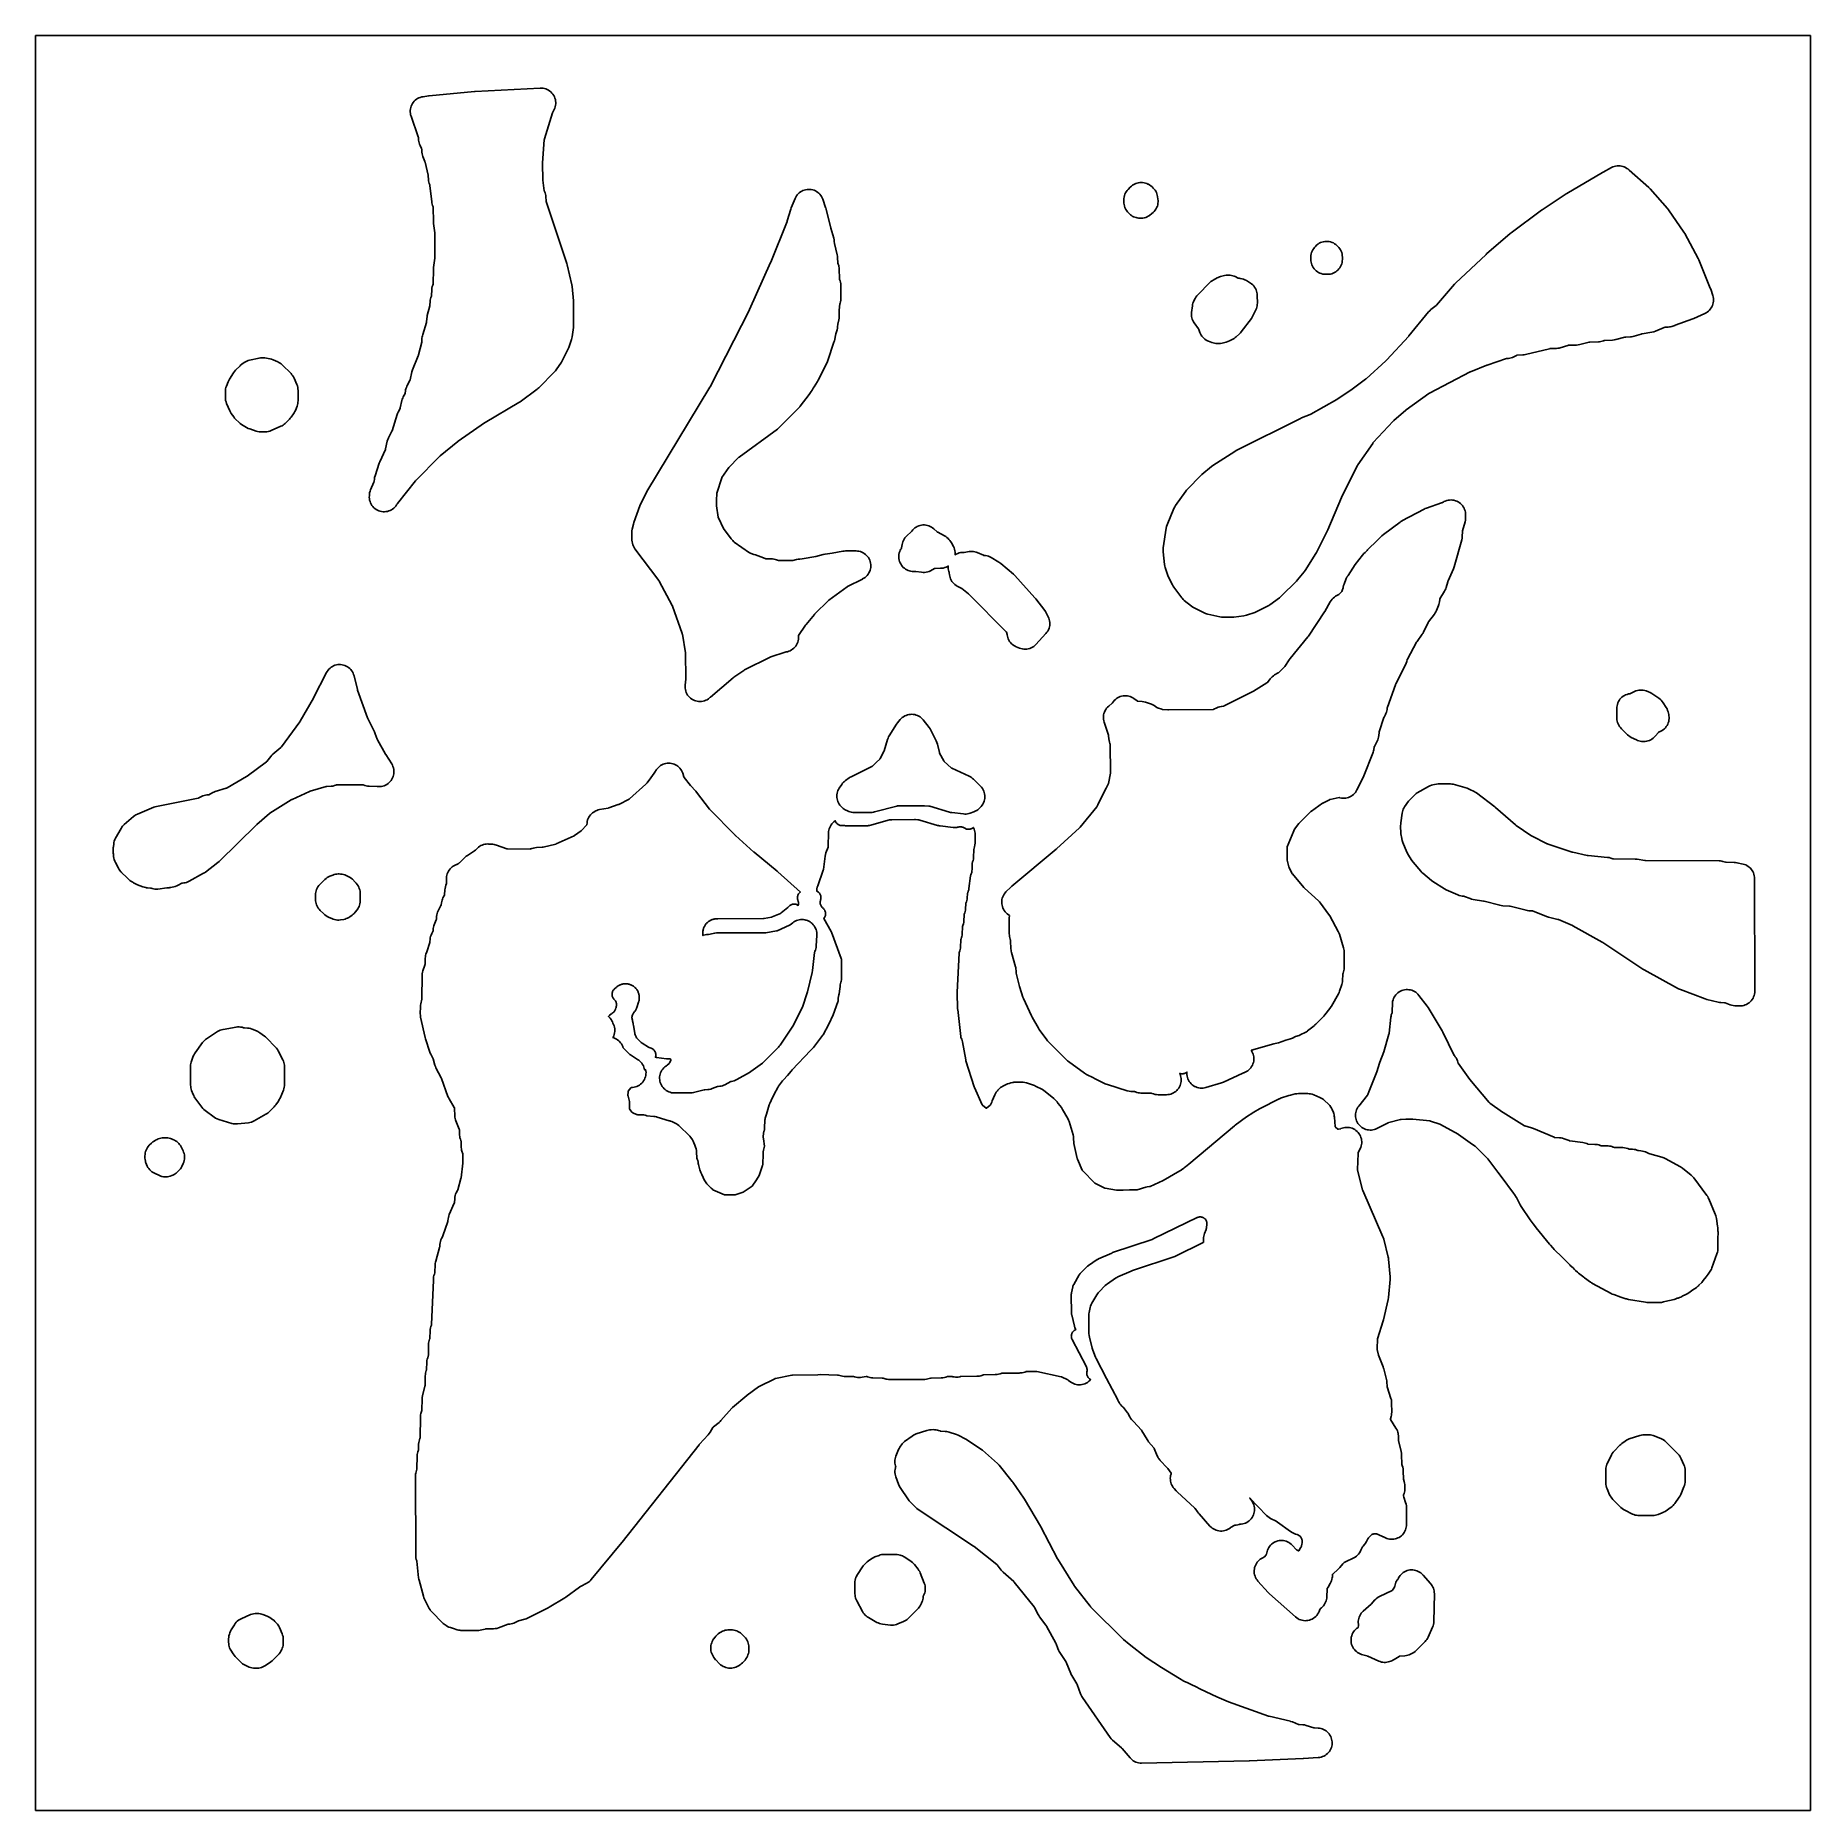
# Model space of a CAD drawing. Header units: millimetres. Extents: x 0 to 300, y 0 to 300.
import ezdxf

# ---------------------------------------------------------------- set-up
doc = ezdxf.new("R2010")
doc.units = ezdxf.units.MM
doc.layers.add('CUT', color=7, linetype='CONTINUOUS')

msp = doc.modelspace()

# ---------------------------------------------------------------- linework, layer by layer
at = {"layer": 'CUT'}
for points in [[(0, 0.0614), (0, 299.9386), (0.0029, 299.9971), (0.0614, 300), (299.9341, 300), (299.9926, 299.9971), (299.9954, 299.9386), (299.9954, 0.0614), (299.9926, 0.0029), (299.9341, 0), (0.0614, 0), (0.0029, 0.0029)], [(57.3777, 220.0341), (57.5789, 219.8925), (57.7931, 219.7714), (58.0182, 219.672), (58.252, 219.5951), (58.4921, 219.5417), (58.7364, 219.512), (58.9824, 219.5066), (59.2277, 219.5253), (59.4701, 219.5681), (59.707, 219.6345), (59.9362, 219.7239), (60.1556, 219.8353), (60.363, 219.9678), (60.5563, 220.1201), (60.7337, 220.2906), (60.8935, 220.4777), (61.0341, 220.6796), (61.1177, 220.8132), (61.1545, 220.8684), (61.1942, 220.9216), (64.2, 224.7118), (64.2424, 224.7622), (64.2874, 224.8102), (68.3037, 228.8626), (68.3477, 228.9048), (68.3939, 228.9448), (71.382, 231.3983), (71.4212, 231.4291), (71.4616, 231.4582), (75.9018, 234.522), (75.9362, 234.5449), (75.9713, 234.5665), (81.6785, 237.947), (81.8929, 238.0895), (84.7803, 240.2293), (84.9274, 240.3472), (85.0653, 240.4759), (87.7046, 243.1328), (87.8595, 243.3038), (87.9979, 243.4883), (88.9003, 244.8145), (89.0681, 245.1001), (89.9963, 246.9507), (90.1336, 247.2818), (90.5856, 248.6393), (90.6481, 248.8607), (90.69, 249.087), (90.9081, 250.6653), (90.9316, 250.9955), (90.95, 254.8936), (90.9354, 255.1761), (90.6768, 257.5506), (90.6278, 257.8409), (89.8416, 261.2553), (89.7783, 261.4811), (86.309, 271.9449), (86.3041, 271.9608), (86.2958, 271.996), (86.2907, 272.0319), (86.2894, 272.048), (86.252, 272.7499), (86.2292, 272.9789), (86.1854, 273.2049), (86.121, 273.4259), (86.0365, 273.64), (86.0254, 273.6647), (86.0185, 273.6813), (86.006, 273.718), (85.9972, 273.7558), (85.9944, 273.7736), (85.7559, 275.5436), (85.7491, 275.6062), (85.7457, 275.6692), (85.672, 278.2846), (85.6719, 278.3494), (85.6754, 278.4141), (85.9973, 282.4), (85.9995, 282.4206), (86.0166, 282.5088), (86.0222, 282.5288), (87.4009, 286.9565), (87.4025, 286.9613), (87.4312, 287.0336), (87.4388, 287.0496), (87.6623, 287.4974), (87.762, 287.7249), (87.8387, 287.9611), (87.8916, 288.2038), (87.9201, 288.4506), (87.924, 288.699), (87.9032, 288.9465), (87.858, 289.1908), (87.7887, 289.4293), (87.6962, 289.6598), (87.5812, 289.88), (87.4449, 290.0877), (87.2886, 290.2808), (87.114, 290.4575), (86.9227, 290.616), (86.7167, 290.7547), (86.4978, 290.8722), (86.2684, 290.9675), (86.0307, 291.0395), (85.787, 291.0876), (85.5397, 291.1113), (85.2913, 291.1103), (74.3209, 290.5208), (74.2215, 290.5135), (66.5249, 289.7912), (66.4338, 289.781), (65.514, 289.6605), (65.2717, 289.6166), (65.0349, 289.549), (64.8059, 289.4584), (64.5869, 289.3457), (64.3801, 289.2121), (64.1874, 289.0587), (64.0107, 288.8871), (63.8518, 288.699), (63.7122, 288.4962), (63.5931, 288.2805), (63.4959, 288.0543), (63.4214, 287.8195), (63.3704, 287.5786), (63.3433, 287.3338), (63.3405, 287.0876), (63.3619, 286.8423), (63.4073, 286.6002), (63.4763, 286.3638), (64.6847, 282.8733), (64.6864, 282.8682), (64.6992, 282.8184), (64.7034, 282.7921), (64.7058, 282.7684), (64.7391, 282.3203), (64.7684, 282.0816), (64.8205, 281.8468), (64.895, 281.6182), (64.9911, 281.3977), (65.2434, 280.8873), (65.2512, 280.8705), (65.2652, 280.8333), (65.2716, 280.794), (65.2733, 280.7755), (65.3047, 280.2829), (65.3342, 280.0274), (65.3898, 279.7764), (65.4709, 279.5324), (65.7899, 278.7156), (65.8154, 278.6433), (65.8363, 278.5694), (66.3699, 276.4221), (66.374, 276.4039), (66.3855, 276.3245), (66.3868, 276.306), (66.4168, 275.6533), (66.4377, 275.4262), (66.4791, 275.2021), (66.5408, 274.9826), (66.6222, 274.7696), (66.6433, 274.7213), (66.6505, 274.7036), (66.663, 274.6644), (66.6714, 274.6242), (66.6739, 274.6052), (66.9576, 271.9279), (66.9906, 271.7096), (67.0426, 271.4951), (67.1134, 271.286), (67.2015, 271.0593), (67.2034, 271.054), (67.2174, 271.0065), (67.2205, 270.9771), (67.2216, 270.9522), (67.2623, 268.536), (67.286, 268.2326), (67.5054, 266.6603), (67.5139, 266.5782), (67.5168, 266.4956), (67.5168, 262.5258), (67.514, 262.4437), (67.5055, 262.3619), (67.2848, 260.7726), (67.2848, 260.7722), (67.2613, 260.4681), (67.2235, 258.0859), (67.2177, 258.0417), (67.2066, 257.997), (67.1997, 257.9767), (67.1353, 257.8048), (67.055, 257.5496), (67.0025, 257.2873), (66.9783, 257.0209), (66.9781, 257.0158), (66.9426, 256.0583), (66.9414, 256.0402), (66.9362, 256.0016), (66.9237, 255.9647), (66.9048, 255.9201), (66.9056, 255.9198), (66.8298, 255.7282), (66.7637, 255.4995), (66.7196, 255.2655), (66.698, 255.0283), (66.6722, 254.4316), (66.6707, 254.4113), (66.6576, 254.3247), (66.6529, 254.305), (66.2228, 252.6822), (66.1714, 252.4404), (66.144, 252.1948), (66.1056, 251.5686), (66.1052, 251.5634), (66.0981, 251.5139), (66.0923, 251.4887), (66.0856, 251.4664), (65.4357, 249.4614), (65.3794, 249.2593), (65.3403, 249.0532), (65.3186, 248.8445), (65.285, 248.2998), (65.2836, 248.2827), (65.2723, 248.2096), (65.2686, 248.1929), (64.7292, 246.0229), (64.7073, 245.9457), (64.6801, 245.8701), (63.7423, 243.5116), (63.6777, 243.3288), (63.6275, 243.1416), (63.3208, 241.7912), (63.3195, 241.7861), (63.3045, 241.7382), (63.2946, 241.7142), (63.2844, 241.6932), (62.7805, 240.7169), (62.6873, 240.5148), (62.6124, 240.3052), (62.5565, 240.0898), (62.52, 239.8702), (62.4848, 239.5788), (62.4824, 239.562), (62.4747, 239.5263), (62.4609, 239.4929), (62.4533, 239.4775), (62.163, 238.9224), (62.0718, 238.7282), (61.9976, 238.5268), (61.941, 238.3199), (61.6584, 237.0813), (61.6571, 237.0761), (61.6417, 237.0274), (61.6315, 237.003), (61.6211, 236.9817), (61.2879, 236.3447), (61.1914, 236.1376), (61.1142, 235.9225), (60.2757, 233.2025), (60.2704, 233.1867), (60.2433, 233.1202), (60.236, 233.1052), (59.6692, 232.005), (59.5819, 231.8168), (59.5105, 231.6219), (59.4556, 231.4217), (59.1648, 230.1604), (59.1602, 230.1427), (59.1351, 230.0679), (59.1281, 230.0511), (58.1842, 227.9417), (58.0943, 227.7107), (57.3816, 225.5712), (57.3119, 225.3182), (57.269, 225.0592), (57.2199, 224.6199), (57.2174, 224.6016), (57.2091, 224.5627), (57.197, 224.5249), (57.1902, 224.5078), (56.6354, 223.218), (56.5407, 222.9598), (56.4751, 222.6927), (56.4391, 222.42), (56.422, 222.1956), (56.4154, 221.9496), (56.433, 221.7042), (56.4747, 221.4617), (56.54, 221.2244), (56.6283, 220.9948), (56.7387, 220.7749), (56.8703, 220.5669), (57.0216, 220.3729), (57.1913, 220.1947)], [(192.2686, 206.9445), (192.3948, 206.7581), (193.7185, 204.9808), (193.8505, 204.8183), (193.9956, 204.6674), (194.1528, 204.5292), (195.3786, 203.5393), (195.5943, 203.3834), (195.8252, 203.2513), (197.5254, 202.3955), (197.7166, 202.3091), (197.9144, 202.2391), (198.1173, 202.1858), (200.1677, 201.7392), (200.4258, 201.697), (200.6869, 201.682), (202.1551, 201.6745), (202.5064, 201.6975), (204.2402, 201.9344), (204.4654, 201.9758), (204.6859, 202.0376), (206.0607, 202.4917), (206.4003, 202.6323), (208.2403, 203.5582), (208.4217, 203.6591), (208.594, 203.7747), (210.2436, 204.9832), (210.5209, 205.2192), (213.1303, 207.7907), (213.3199, 207.9999), (214.4183, 209.3591), (214.581, 209.5851), (216.3928, 212.4226), (216.5193, 212.6449), (218.3674, 216.3202), (218.4401, 216.4781), (220.7069, 221.894), (220.7231, 221.931), (220.7406, 221.9675), (223.416, 227.3113), (223.4566, 227.3857), (223.5024, 227.457), (226.0035, 231.0628), (226.0521, 231.1279), (226.1049, 231.1896), (229.459, 234.8427), (229.5091, 234.8941), (229.5622, 234.9424), (231.6019, 236.6869), (231.6404, 236.7185), (231.6802, 236.7485), (235.4784, 239.4832), (235.5496, 239.5307), (235.6241, 239.573), (242.4472, 243.1271), (242.5005, 243.1532), (242.555, 243.1766), (245.2868, 244.2698), (245.3196, 244.2824), (245.3527, 244.294), (248.6287, 245.3864), (248.6481, 245.3923), (248.7339, 245.411), (248.7541, 245.4137), (248.9664, 245.4362), (249.1936, 245.4709), (249.4166, 245.5263), (249.6337, 245.6019), (249.8428, 245.6972), (250.3001, 245.9315), (250.3178, 245.94), (250.3571, 245.9552), (250.3987, 245.9619), (250.4182, 245.9634), (251.3595, 246.0147), (251.5858, 246.0374), (251.8091, 246.0805), (255.9082, 247.0679), (255.9265, 247.0719), (256.0064, 247.0829), (256.025, 247.0841), (257.076, 247.1238), (257.2905, 247.1412), (257.5028, 247.177), (257.7112, 247.2309), (259.0052, 247.6257), (259.0212, 247.6302), (259.0565, 247.6377), (259.0924, 247.6419), (259.1086, 247.6428), (260.4374, 247.6824), (260.7187, 247.7067), (260.9955, 247.7626), (262.5627, 248.1726), (262.5836, 248.1774), (262.6751, 248.1905), (262.6964, 248.1917), (264.1389, 248.2321), (264.3608, 248.2483), (264.5803, 248.284), (264.7958, 248.3392), (265.0056, 248.4133), (265.1032, 248.4527), (265.1084, 248.4547), (265.1558, 248.4694), (265.1852, 248.4728), (265.2101, 248.4742), (266.5301, 248.5136), (266.8149, 248.5384), (267.0951, 248.5957), (268.6424, 249.0051), (268.6618, 249.0097), (268.7472, 249.0228), (268.7671, 249.0242), (269.5493, 249.0602), (269.7653, 249.0796), (269.9788, 249.1175), (270.1882, 249.1739), (271.3572, 249.5435), (271.4396, 249.5664), (271.5234, 249.5832), (273.206, 249.8594), (273.496, 249.925), (273.7761, 250.0244), (275.2565, 250.6516), (275.2762, 250.6592), (275.3197, 250.6721), (275.3644, 250.6801), (275.3854, 250.682), (275.9354, 250.7167), (276.1458, 250.739), (276.3536, 250.7789), (276.5573, 250.8363), (277.075, 251.0062), (277.1497, 251.032), (280.0873, 252.0998), (280.2618, 252.1708), (282.1205, 253.0098), (282.3359, 253.1198), (282.5396, 253.2502), (282.7298, 253.3996), (282.9047, 253.5667), (283.0626, 253.7499), (283.202, 253.9476), (283.3217, 254.1577), (283.4205, 254.3785), (283.4976, 254.6078), (283.5521, 254.8434), (283.5836, 255.0833), (283.5917, 255.325), (283.5765, 255.5664), (283.538, 255.8052), (283.4766, 256.0391), (283.1368, 257.1183), (283.0644, 257.3182), (281.1007, 262.0945), (280.995, 262.319), (278.7603, 266.5147), (278.6146, 266.7547), (276.0099, 270.5477), (275.8224, 270.7878), (272.8863, 274.1107), (272.666, 274.3307), (269.3394, 277.2629), (269.1014, 277.4484), (268.9594, 277.5459), (268.7481, 277.676), (268.525, 277.7846), (268.2922, 277.8705), (268.0521, 277.9329), (267.807, 277.9711), (267.5593, 277.9849), (267.3114, 277.9741), (267.0658, 277.9388), (266.825, 277.8793), (266.5912, 277.7962), (266.3668, 277.6903), (264.9271, 276.9216), (264.8327, 276.8685), (258.8106, 273.3098), (258.6929, 273.2358), (254.6473, 270.5306), (254.551, 270.4629), (249.3898, 266.6483), (249.2448, 266.5326), (245.2376, 263.0834), (245.1554, 263.0094), (239.9969, 258.1559), (239.8092, 257.959), (236.7915, 254.4267), (236.7788, 254.4126), (236.7196, 254.3561), (236.705, 254.344), (235.8402, 253.6699), (235.6326, 253.4887), (235.4461, 253.2858), (232.1257, 249.2468), (232.104, 249.2212), (232.0816, 249.1962), (228.3194, 245.1111), (228.2812, 245.0715), (228.2412, 245.0338), (224.8796, 241.9997), (224.842, 241.9671), (224.803, 241.9361), (222.5337, 240.2082), (222.5046, 240.1867), (222.4749, 240.1662), (220.0069, 238.5132), (219.9679, 238.4882), (219.928, 238.4647), (215.5635, 236.0092), (215.4904, 235.9713), (215.4149, 235.9386), (213.9837, 235.3764), (213.7778, 235.2846), (202.9311, 229.8501), (202.6922, 229.7134), (198.9784, 227.3087), (198.7331, 227.1277), (197.1464, 225.8004), (196.9799, 225.6478), (194.6801, 223.3406), (194.5358, 223.1829), (194.4055, 223.0135), (192.6811, 220.5607), (192.5364, 220.3288), (192.4178, 220.0825), (191.2572, 217.2904), (191.1578, 217.003), (191.094, 216.7057), (190.5905, 213.3858), (190.5669, 213.163), (190.5633, 212.9389), (190.5798, 212.7154), (190.8354, 210.5687), (190.8783, 210.3178), (190.9464, 210.0727), (191.3854, 208.7575), (191.5167, 208.4391), (192.1597, 207.1414)], [(110.7147, 187.9819), (110.9155, 187.8349), (111.1299, 187.7087), (111.3558, 187.6044), (111.591, 187.5231), (111.8331, 187.4655), (112.0797, 187.4323), (112.3283, 187.4238), (112.5766, 187.4401), (112.8221, 187.4809), (113.0623, 187.546), (113.2948, 187.6346), (113.5173, 187.7458), (113.7277, 187.8787), (113.9239, 188.0318), (114.0493, 188.1515), (114.0997, 188.1971), (117.9058, 191.4625), (117.9589, 191.5055), (118.0144, 191.5454), (119.7185, 192.6973), (119.7848, 192.739), (119.8537, 192.7763), (124.149, 194.9205), (124.2258, 194.9555), (124.305, 194.985), (126.7168, 195.7874), (126.7327, 195.7923), (126.7679, 195.8006), (126.8241, 195.8087), (127.0691, 195.8566), (127.3081, 195.9286), (127.5387, 196.0242), (127.7587, 196.1423), (127.9658, 196.2817), (128.1579, 196.4411), (128.3332, 196.6188), (128.4899, 196.8132), (128.6264, 197.0222), (128.7414, 197.2438), (128.8337, 197.4757), (128.9024, 197.7157), (128.9469, 197.9613), (128.9666, 198.2102), (128.9614, 198.4598), (128.9543, 198.5598), (128.9722, 198.5927), (128.9816, 198.6074), (130.164, 200.3657), (130.1992, 200.4153), (130.237, 200.463), (131.6488, 202.1594), (131.6852, 202.2012), (131.7236, 202.2413), (134.0101, 204.52), (134.0137, 204.5235), (134.0708, 204.5725), (134.0844, 204.5828), (137.2012, 206.8446), (137.2055, 206.8476), (137.2491, 206.8743), (139.7805, 208.1397), (139.7848, 208.1422), (139.7933, 208.1464), (140.0095, 208.268), (140.2125, 208.4103), (140.4005, 208.5721), (140.5715, 208.7517), (140.7238, 208.9473), (140.856, 209.1571), (140.9668, 209.3789), (141.0551, 209.6107), (141.12, 209.85), (141.1609, 210.0946), (141.1773, 210.342), (141.1691, 210.5898), (141.1364, 210.8356), (141.0795, 211.077), (140.999, 211.3115), (140.8957, 211.537), (140.7705, 211.751), (140.6248, 211.9516), (140.4599, 212.1368), (140.2774, 212.3047), (140.0792, 212.4538), (139.8673, 212.5825), (139.6436, 212.6895), (139.4104, 212.7738), (139.17, 212.8347), (138.9248, 212.8714), (138.6771, 212.8836), (137.1742, 212.8833), (137.0147, 212.8746), (136.8864, 212.8745), (136.6533, 212.8634), (136.4223, 212.8306), (134.6308, 212.4907), (133.4538, 212.3535), (133.1129, 212.2895), (131.8885, 211.9704), (129.5618, 211.5289), (129.1615, 211.5144), (128.8863, 211.4892), (128.6156, 211.4337), (127.9834, 211.2673), (127.9781, 211.2661), (127.9677, 211.2642), (125.6854, 211.2654), (125.6651, 211.266), (125.6215, 211.2707), (125.5787, 211.2802), (125.5592, 211.2862), (125.2596, 211.3876), (125.2455, 211.3924), (125.0212, 211.4568), (124.7919, 211.5), (124.5596, 211.5217), (123.4831, 211.5716), (123.4644, 211.5729), (123.4582, 211.5738), (123.0641, 211.7039), (121.6658, 212.2082), (121.4865, 212.2728), (121.4015, 212.3035), (120.6476, 212.5753), (118.077, 214.354), (117.9679, 214.4854), (117.852, 214.6249), (117.7244, 214.7785), (117.5986, 214.93), (116.305, 216.6712), (115.4122, 218.4607), (115.4048, 218.4765), (115.3916, 218.5122), (115.3814, 218.5515), (115.3781, 218.5701), (115.0791, 220.5151), (115.0832, 221.3817), (115.1353, 222.6493), (115.9726, 225.2178), (115.9785, 225.2346), (115.9938, 225.2697), (116.0025, 225.2854), (117.1581, 226.9812), (117.1679, 226.9949), (117.2141, 227.0511), (117.2257, 227.0634), (118.8292, 228.6933), (118.8329, 228.697), (118.8928, 228.749), (118.9071, 228.76), (125.3813, 233.471), (125.382, 233.4715), (125.5354, 233.5925), (125.6789, 233.7252), (129.0272, 237.0735), (129.0894, 237.1447), (129.1602, 237.2212), (129.2031, 237.275), (129.2497, 237.3284), (130.7529, 239.3061), (130.8797, 239.4893), (131.1027, 239.8443), (131.262, 240.0604), (131.4578, 240.3715), (131.589, 240.6186), (132.1579, 241.5244), (132.2759, 241.7342), (133.7798, 244.7356), (133.8435, 244.8891), (133.8482, 244.8991), (133.8513, 244.908), (133.9157, 245.063), (134.9458, 248.145), (135.0203, 248.4187), (135.2668, 249.5807), (135.4756, 250.2759), (135.5336, 250.5091), (135.5689, 250.7469), (135.6175, 251.2336), (135.7734, 251.9687), (135.8112, 252.1996), (135.8273, 252.4329), (135.8526, 253.5909), (135.9555, 254.6228), (136, 254.7683), (136.0604, 255.0074), (136.097, 255.2512), (136.1094, 255.4975), (136.11, 256.1729), (136.1122, 256.1947), (136.1244, 256.4725), (136.1113, 257.5689), (136.1115, 257.6892), (136.1094, 257.733), (136.1089, 257.7716), (136.104, 257.8481), (136.1002, 257.9291), (136.0975, 257.9473), (136.0918, 258.0357), (136.0468, 258.2964), (135.9746, 258.551), (135.8996, 258.77), (135.8857, 258.8171), (135.8814, 258.8331), (135.8766, 258.857), (135.8724, 258.8911), (135.8715, 258.9105), (135.84, 260.5118), (135.8265, 260.7264), (135.7947, 260.939), (135.7447, 261.148), (135.7168, 261.2321), (135.7165, 261.2331), (135.716, 261.2344), (135.6769, 261.352), (135.6203, 261.5009), (135.6136, 261.5199), (135.6026, 261.562), (135.6023, 261.5643), (135.6013, 261.5782), (135.5638, 262.4158), (135.5619, 262.435), (135.5617, 262.4399), (135.5399, 262.6834), (135.4943, 262.9237), (135.0288, 264.8573), (135.0118, 265.1766), (134.9782, 265.4732), (134.9094, 265.7637), (134.4132, 267.4139), (133.6391, 270.6294), (133.5657, 270.8771), (133.5455, 270.9343), (133.052, 272.3309), (132.9611, 272.5536), (132.8491, 272.7666), (132.7172, 272.9678), (132.5665, 273.1554), (132.3985, 273.3276), (132.2148, 273.4829), (132.0169, 273.6198), (131.8068, 273.7371), (131.5864, 273.8336), (131.3578, 273.9085), (131.123, 273.9611), (130.8842, 273.9908), (130.6437, 273.9975), (130.4037, 273.981), (130.1664, 273.9415), (129.9339, 273.8794), (129.7085, 273.7952), (129.4923, 273.6897), (129.2871, 273.564), (129.0951, 273.4191), (128.9178, 273.2564), (128.757, 273.0774), (128.6141, 272.8838), (128.4905, 272.6774), (128.3874, 272.46), (127.7373, 270.9007), (127.6492, 270.6539), (127.0578, 268.6732), (127.0412, 268.6219), (127.0223, 268.5714), (124.2601, 261.6674), (124.2539, 261.6523), (124.2401, 261.6202), (120.69, 253.6762), (120.6768, 253.6478), (120.6629, 253.6197), (114.0246, 240.6416), (114.0051, 240.605), (113.9843, 240.5692), (103.3455, 222.9129), (103.2521, 222.7435), (102.2773, 220.7999), (102.1628, 220.5343), (101.1347, 217.7101), (101.046, 217.4088), (100.859, 216.586), (100.8107, 216.2946), (100.7971, 215.9994), (100.8141, 214.694), (100.8315, 214.4309), (100.8765, 214.171), (100.9485, 213.9174), (101.0469, 213.6727), (101.1706, 213.4398), (101.318, 213.2212), (105.3618, 207.8598), (105.3647, 207.8559), (105.4049, 207.7936), (105.4132, 207.7789), (107.6313, 203.645), (107.6336, 203.6406), (107.6641, 203.5721), (107.6701, 203.5562), (109.2984, 198.9105), (109.3001, 198.9053), (109.3211, 198.8247), (109.3247, 198.8061), (109.8457, 195.6651), (109.8464, 195.6604), (109.8532, 195.5891), (109.8538, 195.5728), (109.9208, 191.3708), (109.9197, 191.2979), (109.9142, 191.2252), (109.8064, 190.215), (109.8036, 190.1889), (109.7895, 189.9405), (109.8002, 189.6919), (109.8355, 189.4456), (109.8952, 189.204), (109.9786, 188.9696), (110.0849, 188.7446), (110.213, 188.5313), (110.3617, 188.3318), (110.5294, 188.148)], [(186.671, 269.1063), (186.9162, 269.1065), (187.1602, 269.1307), (187.4006, 269.1786), (187.6352, 269.2499), (187.8617, 269.3438), (188.078, 269.4595), (188.2818, 269.5957), (188.6822, 269.8929), (188.8841, 270.0597), (189.0674, 270.2468), (189.2301, 270.4521), (189.3705, 270.6732), (189.4135, 270.7495), (189.5195, 270.9602), (189.6051, 271.1801), (189.6697, 271.407), (189.7126, 271.639), (189.7334, 271.874), (189.7319, 272.1099), (189.7083, 272.3447), (189.6411, 272.7962), (189.5961, 273.0247), (189.5301, 273.248), (189.4436, 273.4642), (189.3374, 273.6714), (189.2123, 273.8678), (189.0695, 274.0517), (188.9102, 274.2216), (188.7219, 274.4045), (188.5304, 274.5724), (188.3228, 274.72), (188.1012, 274.8457), (188.0241, 274.8844), (187.8083, 274.9802), (187.5845, 275.0552), (187.3546, 275.1088), (187.1207, 275.1405), (186.8849, 275.1499), (186.6492, 275.1371), (186.4157, 275.1021), (186.1866, 275.0452), (185.9639, 274.967), (185.7496, 274.8681), (185.6499, 274.8162), (185.4247, 274.6837), (185.2145, 274.5285), (185.0217, 274.3521), (184.6543, 273.979), (184.6507, 273.9754), (184.4878, 273.7929), (184.3436, 273.5954), (184.2193, 273.3847), (184.1162, 273.1628), (184.0353, 272.932), (183.9773, 272.6944), (183.9428, 272.4522), (183.9322, 272.2078), (183.9339, 271.8887), (183.9462, 271.6543), (183.9804, 271.4221), (184.0362, 271.1942), (184.0404, 271.1821), (184.0454, 271.1624), (184.1235, 270.941), (184.2221, 270.7279), (184.3034, 270.5717), (184.4204, 270.3707), (184.5555, 270.1813), (184.7077, 270.0053), (184.8755, 269.8443), (185.0576, 269.6995), (185.0632, 269.6955), (185.1752, 269.6146), (185.3743, 269.4849), (185.5849, 269.3746), (185.805, 269.2848), (186.0326, 269.2163), (186.1864, 269.1779), (186.4269, 269.1302)], [(215.9543, 260.7782), (215.9622, 260.7647), (216.1072, 260.5664), (216.2709, 260.3833), (216.4518, 260.2171), (216.6481, 260.0695), (216.858, 259.9418), (217.0793, 259.8354), (217.3101, 259.7512), (217.548, 259.69), (217.7908, 259.6525), (218.036, 259.639), (218.0498, 259.6389), (218.3587, 259.6371), (218.6046, 259.6478), (218.8482, 259.6826), (219.0872, 259.7411), (219.3193, 259.8229), (219.5423, 259.9272), (219.7539, 260.0528), (219.9521, 260.1986), (220.1351, 260.3632), (220.3009, 260.545), (220.4481, 260.7423), (220.5752, 260.953), (220.6809, 261.1752), (220.7643, 261.4068), (220.8245, 261.6454), (220.861, 261.8888), (220.8734, 262.1346), (220.8738, 262.5555), (220.8615, 262.8056), (220.8242, 263.0533), (220.7624, 263.2959), (220.6766, 263.5312), (220.5677, 263.7567), (220.4368, 263.9701), (220.2852, 264.1694), (220.1144, 264.3525), (219.9559, 264.5063), (219.77, 264.6696), (219.5688, 264.8136), (219.3544, 264.9371), (219.1289, 265.0388), (218.8944, 265.1178), (218.6532, 265.1731), (218.4078, 265.2043), (218.1605, 265.2112), (217.9137, 265.1935), (217.6699, 265.1515), (217.4314, 265.0857), (217.2006, 264.9966), (216.9797, 264.8851), (216.7709, 264.7523), (216.7166, 264.7139), (216.5097, 264.5504), (216.3212, 264.366), (216.1531, 264.1628), (216.0458, 264.0181), (216.0411, 264.0118), (215.8972, 263.795), (215.7766, 263.5645), (215.6806, 263.3226), (215.6102, 263.0721), (215.5663, 262.8156), (215.5493, 262.556), (215.5442, 262.1836), (215.5531, 261.9371), (215.5862, 261.6927), (215.6432, 261.4528), (215.7236, 261.2196), (215.8266, 260.9955), (215.8363, 260.9789), (215.8375, 260.9763), (215.8768, 260.9096), (215.9511, 260.7826)], [(196.5867, 250.3996), (196.6063, 250.3662), (196.6227, 250.3312), (196.6295, 250.3137), (196.8104, 249.8085), (196.9019, 249.587), (197.0143, 249.3753), (197.1463, 249.1753), (197.297, 248.9888), (197.4648, 248.8176), (197.6482, 248.6633), (197.8456, 248.5273), (198.0551, 248.4108), (198.2748, 248.3149), (198.8187, 248.1079), (199.0399, 248.0353), (199.2669, 247.9836), (199.4977, 247.9532), (199.7304, 247.9445), (199.9996, 247.9469), (200.2905, 247.9665), (200.5771, 248.0198), (201.2516, 248.1866), (201.5309, 248.2732), (201.798, 248.3919), (202.3887, 248.6966), (202.5855, 248.8098), (202.7712, 248.9403), (202.9443, 249.0871), (203.4947, 249.5987), (203.6478, 249.754), (203.7868, 249.922), (205.4949, 252.181), (205.6315, 252.3811), (205.7481, 252.5935), (206.2573, 253.6381), (206.3485, 253.8495), (206.4199, 254.0685), (206.4709, 254.293), (206.501, 254.5213), (206.5099, 254.7514), (206.5005, 256.0593), (206.4861, 256.3099), (206.4466, 256.5579), (206.3825, 256.8006), (206.2943, 257.0357), (206.183, 257.2607), (206.0497, 257.4735), (205.8957, 257.6718), (205.7226, 257.8536), (205.5321, 258.0172), (205.3262, 258.1609), (204.6501, 258.5837), (204.4102, 258.716), (204.1572, 258.8213), (203.8943, 258.8983), (203.6245, 258.946), (203.4066, 258.9724), (203.3857, 258.9755), (203.3432, 258.9853), (203.302, 258.9996), (203.2826, 259.0081), (202.7727, 259.2484), (202.5654, 259.3349), (202.3512, 259.4025), (202.1318, 259.4505), (201.909, 259.4787), (201.6845, 259.4868), (201.5154, 259.4853), (201.2245, 259.4657), (200.9379, 259.4123), (200.2915, 259.2525), (200.0862, 259.1923), (199.8867, 259.1148), (199.6947, 259.0205), (199.0504, 258.6692), (198.8435, 258.543), (198.6498, 258.3974), (198.4711, 258.2337), (196.444, 256.1872), (196.2732, 255.9962), (196.1229, 255.7886), (195.9946, 255.5667), (195.7869, 255.1608), (195.6965, 254.9635), (195.6236, 254.7591), (195.5686, 254.5491), (195.5321, 254.3352), (195.3893, 253.2039), (195.3708, 252.9695), (195.3745, 252.7344), (195.4002, 252.5008), (195.4477, 252.2705), (195.5167, 252.0458), (195.6065, 251.8285), (195.7162, 251.6206), (195.8451, 251.4239), (196.5761, 250.415)], [(33.8032, 235.1696), (34.3941, 234.5992), (34.5988, 234.4219), (34.8216, 234.2678), (35.6862, 233.7365), (35.9394, 233.6003), (36.2065, 233.4941), (37.2677, 233.1414), (37.524, 233.0711), (37.7862, 233.0284), (38.0515, 233.0137), (38.8175, 233.0123), (39.081, 233.0257), (39.3417, 233.0668), (39.5965, 233.1352), (39.8427, 233.23), (41.4666, 233.9561), (41.6622, 234.054), (41.8486, 234.1687), (42.0241, 234.2992), (42.1876, 234.4446), (42.9012, 235.1374), (43.0527, 235.298), (43.1894, 235.4714), (43.6221, 236.0731), (43.737, 236.2479), (43.8369, 236.4317), (43.9211, 236.6232), (44.2035, 237.3461), (44.2781, 237.5667), (44.3317, 237.7932), (44.3641, 238.0238), (44.3749, 238.2563), (44.3745, 240.019), (44.3616, 240.2718), (44.3233, 240.5219), (44.2598, 240.7669), (44.1719, 241.0042), (43.7142, 242.0711), (43.6112, 242.283), (43.4887, 242.4843), (43.3478, 242.6731), (43.1897, 242.8479), (41.7155, 244.3308), (41.5398, 244.4914), (41.3497, 244.6346), (41.1467, 244.7591), (40.9329, 244.8637), (40.1803, 245.1884), (39.9081, 245.2876), (39.6262, 245.3546), (38.7719, 245.506), (38.527, 245.537), (38.2802, 245.5438), (38.0339, 245.5261), (37.7905, 245.4842), (36.1765, 245.1236), (35.9384, 245.058), (35.7081, 244.9691), (35.4876, 244.858), (35.2791, 244.7257), (34.8894, 244.4504), (34.7206, 244.32), (34.5635, 244.1757), (33.7988, 243.4105), (33.6197, 243.2109), (33.4629, 242.9932), (32.7817, 241.9313), (32.6587, 241.7168), (32.5574, 241.4912), (32.2621, 240.7353), (32.1878, 240.5156), (32.1342, 240.2898), (32.1017, 240.0601), (32.0907, 239.8284), (32.0896, 238.8118), (32.1021, 238.559), (32.1401, 238.3089), (32.2032, 238.0639), (32.2907, 237.8265), (32.8263, 236.5733), (32.9422, 236.3374), (33.0822, 236.1149), (33.4966, 235.5273), (33.6415, 235.3412)], [(194.6932, 123.891), (194.7732, 123.6575), (194.8759, 123.433), (195.0002, 123.2197), (195.1449, 123.0197), (195.3087, 122.8349), (195.4899, 122.6672), (195.6867, 122.5182), (195.8973, 122.3893), (195.9292, 122.3739), (196.1195, 122.2819), (196.3513, 122.1968), (196.5903, 122.1351), (196.8343, 122.0972), (197.0808, 122.0836), (197.3274, 122.0943), (197.5718, 122.1293), (197.8115, 122.1883), (200.4729, 122.984), (200.8117, 123.1127), (204.0794, 124.6336), (204.1074, 124.6467), (204.1275, 124.6553), (204.223, 124.6876), (204.224, 124.6879), (204.4521, 124.7776), (204.6704, 124.8893), (204.8767, 125.0218), (205.069, 125.1738), (205.2455, 125.344), (205.4045, 125.5307), (205.5445, 125.732), (205.664, 125.946), (205.762, 126.1708), (205.8375, 126.404), (205.8898, 126.6436), (205.9184, 126.8871), (205.923, 127.1322), (205.9036, 127.3766), (205.8603, 127.6179), (205.7936, 127.8539), (205.7041, 128.0821), (205.5927, 128.3005), (205.5043, 128.4385), (205.4858, 128.4708), (205.5399, 128.4897), (209.3067, 129.6029), (209.5055, 129.6239), (209.799, 129.6728), (210.0845, 129.7562), (211.3104, 130.195), (212.1269, 130.4363), (212.4361, 130.5504), (212.9779, 130.7918), (213.5639, 131.0016), (213.8627, 131.1311), (214.57, 131.494), (214.7889, 131.6207), (214.9584, 131.7432), (214.9884, 131.7635), (215.9012, 132.4644), (216.1376, 132.6708), (216.231, 132.7633), (216.3711, 132.8856), (216.5147, 133.0335), (216.597, 133.1257), (217.7261, 134.2437), (217.9304, 134.4724), (218.7741, 135.5425), (218.8881, 135.6993), (218.9896, 135.8644), (219.0208, 135.9199), (219.0353, 135.9425), (220.2167, 138.0451), (220.3245, 138.2606), (220.411, 138.4855), (220.4113, 138.4861), (220.7785, 139.5976), (220.8416, 139.8238), (220.8833, 140.0549), (220.903, 140.2889), (220.94, 141.2806), (220.9413, 141.3005), (220.9474, 141.343), (220.958, 141.3846), (220.9645, 141.4034), (221.0131, 141.5342), (221.0816, 141.7471), (221.1308, 141.9653), (221.1604, 142.187), (221.17, 142.4105), (221.1649, 145.1249), (221.153, 145.3632), (221.1186, 145.5992), (221.0617, 145.8309), (220.3927, 148.0873), (220.3025, 148.3405), (220.1857, 148.5826), (218.7328, 151.2207), (218.5572, 151.4955), (217.1866, 153.3598), (217.0288, 153.5534), (216.8526, 153.7302), (214.4547, 155.9065), (214.397, 155.9626), (214.3431, 156.0225), (212.4204, 158.3118), (212.4069, 158.3288), (212.3554, 158.4069), (212.345, 158.426), (211.87, 159.366), (211.861, 159.3853), (211.8291, 159.4713), (211.8235, 159.4917), (211.5451, 160.6207), (211.544, 160.6269), (211.542, 160.6524), (211.5416, 160.6753), (211.5475, 161.999), (211.5576, 162.7951), (211.5583, 162.8144), (211.5631, 162.8556), (211.5648, 162.8631), (211.5659, 162.8668), (211.5721, 162.8834), (212.6556, 165.5843), (212.7268, 165.7235), (212.7295, 165.7284), (212.7525, 165.7654), (212.9736, 166.064), (213.5251, 166.791), (213.6165, 166.9115), (213.6244, 166.922), (213.6363, 166.9376), (215.5016, 168.7626), (215.5659, 168.821), (215.6343, 168.8747), (217.4957, 170.2278), (217.5001, 170.2308), (217.5692, 170.2731), (217.5855, 170.2816), (218.717, 170.8431), (218.7218, 170.8454), (218.7689, 170.8642), (218.7941, 170.8717), (218.817, 170.877), (220.3117, 171.1875), (220.3283, 171.1906), (220.3645, 171.1947), (220.4007, 171.189), (220.4167, 171.1853), (220.4741, 171.1708), (220.7116, 171.1228), (220.9526, 171.098), (221.1948, 171.0967), (221.436, 171.1188), (221.674, 171.1642), (221.9065, 171.2324), (222.1312, 171.3228), (222.3462, 171.4345), (222.5493, 171.5664), (222.7387, 171.7175), (222.9126, 171.8861), (223.0694, 172.0708), (223.2076, 172.2698), (223.3258, 172.4812), (224.4276, 174.6966), (224.51, 174.8807), (226.0321, 178.683), (226.1007, 178.8772), (226.1531, 179.0765), (226.1889, 179.2793), (226.2526, 179.7537), (226.2535, 179.7591), (226.2639, 179.8065), (226.2749, 179.8332), (226.2856, 179.8551), (226.7487, 180.7457), (226.8498, 180.9655), (226.9292, 181.1941), (226.9861, 181.4292), (227.02, 181.6688), (227.0681, 182.1878), (227.0707, 182.2092), (227.0899, 182.3005), (227.0961, 182.3212), (227.892, 184.7052), (227.8937, 184.71), (227.9239, 184.7817), (227.9317, 184.7975), (228.1512, 185.2157), (228.2474, 185.4211), (228.3245, 185.6343), (228.3821, 185.8537), (228.4195, 186.0774), (228.4521, 186.3474), (228.4552, 186.3682), (228.4761, 186.4565), (228.4826, 186.4765), (229.8416, 190.2707), (229.8691, 190.3405), (229.9009, 190.4083), (231.5464, 193.6496), (231.6616, 193.913), (231.7458, 194.1879), (231.8238, 194.5072), (231.8252, 194.5124), (231.8417, 194.5616), (231.8525, 194.5861), (231.8635, 194.6075), (233.4288, 197.4661), (233.4637, 197.5258), (233.5021, 197.5834), (234.3579, 198.7893), (234.4667, 198.9564), (234.5619, 199.1317), (235.3775, 200.7881), (235.3859, 200.8043), (235.4273, 200.871), (235.438, 200.8858), (236.4577, 202.2245), (236.5862, 202.41), (236.6975, 202.6064), (236.7906, 202.812), (237.1238, 203.6461), (237.194, 203.8461), (237.2471, 204.0513), (237.2825, 204.2602), (237.3359, 204.6826), (237.3388, 204.7019), (237.3484, 204.7427), (237.3662, 204.7806), (237.3758, 204.7975), (238.1537, 206.0882), (238.2603, 206.2844), (238.349, 206.4894), (238.4191, 206.7015), (238.6906, 207.6664), (238.7173, 207.7494), (238.75, 207.8303), (239.6556, 209.8542), (239.7259, 210.0284), (239.7828, 210.2074), (241.0477, 214.7701), (241.1067, 215.0399), (241.1355, 215.3146), (241.1781, 216.1751), (241.1795, 216.1949), (241.1927, 216.2792), (241.1972, 216.2984), (241.6026, 217.8248), (241.6605, 218.1074), (241.6619, 218.1235), (241.6669, 218.1483), (241.6916, 218.4304), (241.7065, 218.9213), (241.7018, 219.1693), (241.6725, 219.4155), (241.6189, 219.6576), (241.5416, 219.8933), (241.4414, 220.1201), (241.3192, 220.3359), (241.1762, 220.5385), (241.0138, 220.7259), (240.8337, 220.8964), (240.6375, 221.0481), (240.4273, 221.1797), (240.2051, 221.2898), (239.9731, 221.3773), (239.7336, 221.4415), (239.4888, 221.4816), (239.2413, 221.4972), (238.9935, 221.4882), (238.7478, 221.4548), (238.5066, 221.3971), (238.2723, 221.3158), (238.0472, 221.2118), (238.0411, 221.2086), (237.6932, 221.0262), (237.6889, 221.0241), (237.6206, 220.9945), (237.6048, 220.9886), (235.0877, 220.1304), (234.8968, 220.0564), (234.7125, 219.9671), (230.9447, 217.9455), (230.938, 217.9419), (230.931, 217.9375), (230.7845, 217.8517), (230.6656, 217.7697), (230.6371, 217.7517), (227.8161, 215.6732), (227.5554, 215.4521), (227.4817, 215.3804), (227.3497, 215.2666), (226.6259, 214.5474), (225.2913, 213.2485), (225.1371, 213.0842), (225.0447, 212.9765), (224.7066, 212.6406), (224.5316, 212.4476), (223.4102, 211.0733), (223.2704, 210.8846), (223.0653, 210.5785), (221.8311, 208.7424), (221.7929, 208.6803), (221.7795, 208.6602), (221.7398, 208.5938), (221.7238, 208.5676), (221.7213, 208.5627), (221.6458, 208.4363), (221.5362, 208.1998), (221.1659, 207.2777), (221.0806, 207.0276), (221.0221, 206.7699), (221.005, 206.6705), (220.8377, 206.2058), (220.7792, 206.0146), (220.3703, 205.614), (220.3536, 205.5987), (220.2759, 205.539), (220.2567, 205.5269), (219.7423, 205.2232), (219.521, 205.0761), (219.3164, 204.9063), (219.1311, 204.7157), (218.967, 204.5066), (218.8261, 204.2812), (217.9237, 202.6509), (217.8986, 202.6077), (217.8717, 202.5656), (215.1314, 198.4674), (215.0978, 198.4198), (215.062, 198.3738), (212.0445, 194.6962), (211.8853, 194.4793), (211.1577, 193.3674), (211.1463, 193.351), (211.0917, 193.2843), (211.0779, 193.2699), (210.1142, 192.3187), (210.102, 192.3072), (210.074, 192.2841), (210.0439, 192.2635), (210.0298, 192.2552), (209.4243, 191.9162), (209.2115, 191.7826), (209.0133, 191.6284), (208.8315, 191.455), (208.668, 191.2642), (208.2064, 190.6674), (208.2029, 190.663), (208.1694, 190.6265), (208.1458, 190.6087), (208.125, 190.5949), (205.8407, 189.1679), (205.7924, 189.1392), (205.7427, 189.1129), (200.8953, 186.6864), (200.8763, 186.6776), (200.834, 186.662), (200.7902, 186.6513), (200.7695, 186.648), (200.4315, 186.6042), (200.1579, 186.5532), (199.8916, 186.472), (199.6361, 186.3617), (199.1524, 186.1202), (199.1369, 186.113), (199.1028, 186.0996), (199.0661, 186.096), (199.0495, 186.0955), (191.4869, 186.0409), (191.4433, 186.0414), (191.3998, 186.0434), (190.4894, 186.1034), (190.4841, 186.1039), (190.4339, 186.1113), (190.4084, 186.1174), (190.3859, 186.1243), (189.6245, 186.3779), (189.6052, 186.3849), (189.5652, 186.4034), (189.5273, 186.426), (189.5107, 186.438), (189.3135, 186.5877), (189.0873, 186.7408), (188.8457, 186.8682), (188.5917, 186.9685), (187.6087, 187.2959), (187.3374, 187.3696), (187.0596, 187.4124), (186.316, 187.4844), (186.2963, 187.4868), (186.2544, 187.4954), (186.2175, 187.5168), (186.2011, 187.5281), (185.6473, 187.9326), (185.4444, 188.0661), (185.2295, 188.1794), (185.0047, 188.2713), (184.7719, 188.3409), (184.5336, 188.3876), (184.2918, 188.4109), (184.0489, 188.4107), (183.8071, 188.3868), (183.5688, 188.3397), (183.3362, 188.2696), (183.1115, 188.1773), (182.8969, 188.0636), (182.6942, 187.9297), (182.5056, 187.7766), (182.3327, 187.606), (182.1771, 187.4195), (182.0404, 187.2187), (182.0295, 187.2008), (181.9986, 187.169), (181.9831, 187.1555), (181.387, 186.663), (181.2022, 186.4941), (181.0352, 186.3075), (180.8877, 186.1052), (180.7612, 185.8891), (180.6569, 185.6615), (180.576, 185.4245), (180.5191, 185.1807), (180.4869, 184.9324), (180.4797, 184.6821), (180.4976, 184.4323), (180.5404, 184.1856), (180.6077, 183.9445), (181.347, 181.7282), (181.3485, 181.7233), (181.3604, 181.6755), (181.3644, 181.6504), (181.3666, 181.6276), (181.4054, 181.1014), (181.4396, 180.8347), (181.5022, 180.5731), (181.5926, 180.3199), (181.627, 180.2378), (181.6336, 180.2207), (181.6452, 180.183), (181.6493, 180.1438), (181.6498, 180.1254), (181.6716, 175.4171), (181.6713, 175.3994), (181.6644, 175.3231), (181.6616, 175.3056), (181.3364, 173.5565), (181.3327, 173.5391), (181.3223, 173.5025), (181.3084, 173.467), (181.3008, 173.451), (180.9697, 172.7933), (180.806, 172.5164), (179.6445, 170.192), (179.5599, 170.0038), (179.5477, 169.9691), (179.4309, 169.7371), (179.421, 169.7188), (179.372, 169.6436), (179.3593, 169.6271), (176.5414, 166.1965), (176.4868, 166.1346), (176.4281, 166.0766), (172.5691, 162.5202), (172.5464, 162.4998), (172.5231, 162.4799), (165.0147, 156.2408), (164.8378, 156.0788), (164.0251, 155.2597), (163.8611, 155.0773), (163.7157, 154.8797), (163.5904, 154.6687), (163.4863, 154.4465), (163.4046, 154.2152), (163.3459, 153.9769), (163.3109, 153.7341), (163.2998, 153.489), (163.3128, 153.2439), (163.3498, 153.0014), (163.4104, 152.7636), (163.494, 152.5329), (163.5998, 152.3116), (163.7267, 152.1016), (163.8737, 151.9051), (164.0392, 151.724), (164.2217, 151.56), (164.5925, 151.2581), (164.6353, 151.2198), (164.6225, 151.1565), (164.5851, 150.9073), (164.5731, 150.6557), (164.5792, 148.1455), (164.5894, 147.9258), (164.6189, 147.7078), (164.6675, 147.4933), (164.7347, 147.2838), (164.7524, 147.2358), (164.7883, 147.1388), (164.7952, 147.1186), (164.806, 147.0758), (164.8121, 147.0322), (164.8133, 147.0108), (164.8563, 145.6254), (164.8714, 145.4178), (164.9038, 145.2121), (164.9531, 145.0098), (165.6547, 142.5789), (165.6601, 142.558), (165.6754, 142.4697), (165.6774, 142.4482), (165.7212, 141.7535), (165.7457, 141.5286), (165.7904, 141.3068), (166.2992, 139.2636), (166.3546, 139.0737), (166.8951, 137.46), (166.99, 137.2189), (168.323, 134.2887), (168.4313, 134.0777), (169.4931, 132.2311), (169.6357, 132.0108), (170.9134, 130.2466), (171.0333, 130.0939), (171.1647, 129.951), (174.2499, 126.8459), (174.4028, 126.7043), (174.567, 126.576), (177.3128, 124.608), (177.4781, 124.4992), (177.6515, 124.4038), (178.7938, 123.8329), (178.8227, 123.8166), (178.8298, 123.8126), (179.0026, 123.7285), (179.0042, 123.7278), (179.0043, 123.7277), (179.0047, 123.7275), (179.0061, 123.7268), (180.7879, 122.8363), (180.9769, 122.7515), (181.1723, 122.6825), (184.5252, 121.654), (184.8201, 121.5828), (185.1214, 121.5478), (185.6817, 121.5171), (185.7032, 121.5154), (185.7471, 121.5081), (185.7899, 121.4961), (185.8102, 121.4887), (185.9359, 121.4382), (186.148, 121.3641), (186.3659, 121.3092), (186.5879, 121.2742), (186.8121, 121.2592), (188.5643, 121.2212), (188.5846, 121.2203), (188.6262, 121.2151), (188.6671, 121.2056), (188.6864, 121.1996), (188.9523, 121.1088), (189.2177, 121.0342), (189.4897, 120.9893), (189.7649, 120.9746), (191.1468, 120.9771), (191.3911, 120.9895), (191.633, 121.0257), (191.8702, 121.0854), (192.1004, 121.168), (192.3214, 121.2727), (192.5312, 121.3984), (192.7277, 121.5441), (192.909, 121.7083), (193.0232, 121.8341), (193.0733, 121.8894), (193.2192, 122.0857), (193.3453, 122.2953), (193.4502, 122.5162), (193.5331, 122.7463), (193.593, 122.9834), (193.6295, 123.2253), (193.6422, 123.4695), (193.631, 123.7138), (193.596, 123.9559), (193.5375, 124.1934), (193.456, 124.424), (193.3861, 124.5735), (193.4844, 124.5428), (193.6037, 124.5179), (193.7249, 124.5048), (193.8468, 124.5035), (193.9683, 124.5141), (194.0881, 124.5365), (194.2052, 124.5705), (194.3185, 124.6157), (194.4268, 124.6717), (194.5291, 124.738), (194.6073, 124.8003), (194.5957, 124.6228), (194.604, 124.3761), (194.6366, 124.1313)], [(146.0304, 211.1174), (146.118, 210.8925), (146.2269, 210.6771), (146.356, 210.4732), (146.5042, 210.2827), (146.6701, 210.1074), (146.8521, 209.9489), (147.0486, 209.8087), (147.2576, 209.6881), (147.4773, 209.5882), (147.7057, 209.5099), (147.9405, 209.4541), (148.1796, 209.4211), (148.4207, 209.4114), (148.6187, 209.413), (148.7058, 209.4105), (148.7925, 209.4016), (149.742, 209.2693), (150.0047, 209.2468), (150.2683, 209.252), (150.5298, 209.285), (150.7865, 209.3453), (151.0353, 209.4323), (151.2736, 209.545), (151.9467, 209.908), (151.9629, 209.9163), (151.9987, 209.9313), (152.0374, 209.9355), (152.0555, 209.9361), (152.9469, 209.9448), (153.1898, 209.959), (153.4303, 209.9968), (153.6659, 210.0577), (153.8945, 210.1413), (154.1139, 210.2468), (154.2709, 210.3421), (154.2604, 210.1223), (154.2735, 209.8721), (154.3116, 209.6244), (154.3743, 209.3817), (154.4043, 209.3005), (154.4302, 209.2189), (154.4383, 209.1811), (154.4408, 209.1635), (154.4751, 208.8682), (154.5148, 208.629), (154.5774, 208.3948), (154.6624, 208.1677), (154.769, 207.9499), (154.8962, 207.7435), (155.0429, 207.5504), (155.2075, 207.3724), (155.3886, 207.2112), (155.5844, 207.0683), (155.7932, 206.945), (156.4485, 206.5998), (156.4631, 206.5917), (156.5236, 206.5527), (156.537, 206.5427), (157.6874, 205.6459), (157.7449, 205.5981), (157.7992, 205.5468), (164.0807, 199.2377), (164.0929, 199.2248), (164.1172, 199.1953), (164.1286, 199.1589), (164.1328, 199.1416), (164.2128, 198.7659), (164.2162, 198.7481), (164.2197, 198.717), (164.259, 198.4758), (164.3217, 198.2397), (164.4071, 198.0107), (164.5144, 197.7912), (164.6427, 197.5833), (164.7906, 197.3888), (164.9569, 197.2097), (165.1398, 197.0477), (165.3377, 196.9044), (165.5486, 196.781), (165.7705, 196.6788), (166.3057, 196.4634), (166.544, 196.3812), (166.7893, 196.3235), (167.0392, 196.2907), (167.2912, 196.2832), (167.5426, 196.3012), (167.7909, 196.3443), (168.0336, 196.4123), (168.2682, 196.5044), (168.4924, 196.6196), (168.7039, 196.7568), (168.9004, 196.9146), (169.0801, 197.0913), (170.7787, 198.9403), (170.9406, 199.1355), (171.0818, 199.3461), (171.201, 199.5699), (171.297, 199.8046), (171.3686, 200.0479), (171.4152, 200.2971), (171.4364, 200.5498), (171.4318, 200.8034), (171.4016, 201.0552), (171.346, 201.3026), (171.2656, 201.5431), (171.1613, 201.7742), (170.823, 202.4328), (170.712, 202.6269), (170.5841, 202.8103), (169.0542, 204.8078), (168.916, 204.973), (165.4946, 208.7214), (165.2793, 208.9306), (163.173, 210.7442), (162.9969, 210.8826), (162.8091, 211.0046), (161.5073, 211.7703), (161.286, 211.8859), (161.0544, 211.979), (160.8146, 212.0484), (160.5691, 212.0936), (160.3017, 212.1291), (160.2849, 212.1317), (160.249, 212.1399), (160.2138, 212.1513), (160.1985, 212.1574), (159.1786, 212.5937), (158.9605, 212.6752), (158.7357, 212.7361), (158.5062, 212.7758), (158.2741, 212.7939), (158.0412, 212.7904), (157.8097, 212.7652), (156.9417, 212.6297), (156.9244, 212.6274), (156.8868, 212.6251), (156.8394, 212.6266), (156.5889, 212.6219), (156.34, 212.5922), (156.0954, 212.5378), (155.8575, 212.4591), (155.6286, 212.357), (155.412, 212.2329), (155.4225, 212.4379), (155.4113, 212.681), (155.3765, 212.9219), (155.3185, 213.1583), (155.2377, 213.3879), (155.135, 213.6086), (154.8058, 214.2345), (154.6857, 214.4386), (154.5469, 214.6304), (154.3906, 214.8082), (154.2357, 214.9685), (154.043, 215.1478), (153.8325, 215.3059), (153.6066, 215.441), (152.4878, 216.0324), (152.4832, 216.035), (152.4406, 216.0621), (152.4199, 216.078), (152.4022, 216.0934), (151.8203, 216.6256), (151.6286, 216.7841), (151.4221, 216.9228), (151.2028, 217.0402), (150.973, 217.1353), (150.7348, 217.2071), (150.4907, 217.2549), (150.2431, 217.2782), (149.9944, 217.2767), (149.747, 217.2506), (149.5035, 217.2), (149.2662, 217.1254), (149.0374, 217.0277), (148.8196, 216.9077), (148.6147, 216.7666), (148.4249, 216.6059), (148.2519, 216.4271), (148.0976, 216.232), (148.0336, 216.1422), (148.0042, 216.1093), (147.9894, 216.0952), (147.2584, 215.4374), (147.0842, 215.2645), (146.9279, 215.0754), (146.7909, 214.8719), (146.6744, 214.656), (146.5797, 214.4297), (146.5077, 214.1951), (146.4589, 213.9547), (146.3774, 213.4187), (146.3742, 213.4007), (146.3645, 213.3625), (146.3358, 213.315), (146.2646, 213.2096), (146.1493, 212.9976), (146.0551, 212.7754), (145.9827, 212.5451), (145.9328, 212.309), (145.906, 212.0691), (145.9024, 211.8278), (145.9221, 211.5872), (145.9649, 211.3497)], [(13.2397, 160.9818), (13.2979, 160.7218), (13.3835, 160.4695), (13.4954, 160.2277), (14.0087, 159.2581), (14.1345, 159.0464), (14.2805, 158.848), (14.4454, 158.6651), (14.5114, 158.5986), (14.5563, 158.5416), (14.7101, 158.3787), (15.2497, 157.8562), (15.6419, 157.4617), (15.8544, 157.2711), (15.8955, 157.2419), (15.9445, 157.1988), (16.1356, 157.0601), (16.3389, 156.9401), (16.4362, 156.8887), (16.5839, 156.8042), (16.6945, 156.7523), (17.0084, 156.5865), (17.2672, 156.4681), (18.1621, 156.1188), (18.4076, 156.0374), (18.6601, 155.9818), (18.7739, 155.9688), (18.9417, 155.9479), (19.4404, 155.9134), (19.4502, 155.9125), (19.4811, 155.9039), (19.5304, 155.8859), (19.531, 155.8877), (19.7085, 155.8274), (19.9457, 155.7718), (20.1873, 155.7396), (20.4308, 155.7311), (20.674, 155.7463), (22.1961, 155.9164), (22.523, 155.9508), (22.5562, 155.9566), (22.5667, 155.9578), (22.7292, 155.9869), (22.859, 156.0096), (22.8668, 156.0115), (22.8907, 156.0158), (23.5821, 156.1872), (23.8598, 156.2734), (24.1256, 156.3914), (24.1273, 156.3923), (24.7422, 156.7091), (24.7572, 156.7164), (24.7906, 156.73), (24.8254, 156.7373), (24.8422, 156.7397), (25.0806, 156.7684), (25.3172, 156.8084), (25.5488, 156.8709), (25.7734, 156.9553), (25.9889, 157.0609), (28.4115, 158.3957), (28.5771, 158.4955), (28.7344, 158.6077), (30.8105, 160.2132), (31.0309, 160.4053), (37.3423, 166.5903), (37.3684, 166.6151), (37.3952, 166.6391), (39.5431, 168.5035), (39.547, 168.5067), (39.6083, 168.5524), (39.6229, 168.5619), (43.2365, 170.8089), (43.3038, 170.8477), (43.3736, 170.8822), (46.2853, 172.2026), (46.3593, 172.2332), (46.4351, 172.2587), (49.1098, 173.0611), (49.1314, 173.0669), (49.2266, 173.0835), (49.2488, 173.0853), (49.9836, 173.1245), (50.2558, 173.1541), (50.5232, 173.2132), (50.7825, 173.3012), (50.8897, 173.3443), (50.9063, 173.3506), (50.943, 173.3614), (50.9811, 173.3651), (50.9989, 173.3656), (55.2787, 173.3757), (55.2994, 173.3752), (55.3439, 173.3704), (55.3875, 173.3607), (55.4073, 173.3545), (55.6752, 173.2627), (55.9032, 173.1966), (56.1365, 173.1524), (56.3729, 173.1305), (57.7588, 173.0682), (57.8451, 173.0624), (57.8451, 173.0627), (57.9862, 173.0503), (58.2327, 173.0529), (58.4776, 173.0798), (58.7187, 173.1307), (58.9537, 173.205), (59.1801, 173.3021), (59.3959, 173.4211), (59.599, 173.5607), (59.7873, 173.7196), (59.9591, 173.8963), (60.1126, 174.0891), (60.2464, 174.296), (60.3592, 174.5151), (60.4499, 174.7442), (60.5176, 174.9812), (60.5616, 175.2237), (60.5815, 175.4693), (60.5772, 175.7157), (60.5486, 175.9604), (60.496, 176.2012), (60.42, 176.4356), (60.3214, 176.6614), (60.2009, 176.8764), (59.191, 178.4873), (59.1758, 178.5121), (59.1613, 178.5373), (57.8048, 180.9553), (57.797, 180.97), (57.7676, 181.0354), (57.7618, 181.0509), (57.4352, 181.99), (57.3, 182.3065), (56.1584, 184.5397), (56.1248, 184.6114), (56.096, 184.685), (54.4431, 189.3613), (54.4255, 189.4152), (54.4105, 189.4699), (53.8306, 191.7933), (53.7605, 192.0254), (53.6684, 192.2496), (53.5549, 192.4638), (53.4212, 192.666), (53.2686, 192.8543), (53.0985, 193.027), (52.9124, 193.1824), (52.7122, 193.319), (52.4996, 193.4355), (52.2768, 193.531), (52.0458, 193.6044), (51.8088, 193.6551), (51.5679, 193.6826), (51.3255, 193.6867), (51.0839, 193.6672), (50.8453, 193.6245), (50.612, 193.5588), (50.3861, 193.4709), (50.1698, 193.3615), (49.9651, 193.2316), (49.7739, 193.0826), (49.5981, 192.9157), (49.4393, 192.7326), (49.2989, 192.535), (49.1784, 192.3247), (46.9895, 188.0372), (46.9763, 188.012), (46.9624, 187.9871), (44.7545, 184.129), (44.7192, 184.0712), (44.6807, 184.0155), (41.5514, 179.7546), (41.5379, 179.7373), (41.4734, 179.6681), (41.4571, 179.6534), (40.1301, 178.5265), (39.9371, 178.3441), (39.7646, 178.1422), (39.1117, 177.2909), (39.1007, 177.2772), (39.0749, 177.2494), (39.0466, 177.2242), (39.0327, 177.2134), (35.7679, 174.8055), (35.715, 174.7687), (35.6602, 174.7347), (32.3792, 172.8243), (32.3596, 172.8137), (32.2714, 172.7755), (32.2502, 172.7685), (30.3804, 172.2102), (30.1638, 172.1345), (29.955, 172.0393), (29.2735, 171.6898), (29.2579, 171.6823), (29.2234, 171.6684), (29.1873, 171.6612), (29.17, 171.659), (28.9511, 171.6357), (28.7225, 171.6008), (28.4981, 171.5448), (28.2798, 171.4683), (28.0696, 171.372), (27.6116, 171.1361), (27.5958, 171.1284), (27.5607, 171.1143), (27.5244, 171.1035), (27.5072, 171.0997), (20.4559, 169.7065), (20.2123, 169.6455), (19.976, 169.5604), (17.2193, 168.4077), (16.9848, 168.2949), (16.7632, 168.1584), (16.557, 167.9995), (15.0112, 166.6749), (14.8508, 166.5247), (14.7042, 166.361), (14.5726, 166.1851), (14.4569, 165.9983), (13.5287, 164.3412), (13.4123, 164.1048), (13.3213, 163.8575), (13.2569, 163.602), (13.2197, 163.3412), (13.1808, 162.9039), (13.1787, 162.8855), (13.1531, 162.7508), (13.148, 162.7299), (13.1139, 162.5023), (13.1009, 162.2727), (13.109, 162.0428), (13.1383, 161.8146), (13.1798, 161.6286), (13.1894, 161.5702), (13.191, 161.551), (13.2094, 161.2465)], [(267.5302, 187.4111), (267.4292, 187.1886), (267.3504, 186.9574), (267.2945, 186.7195), (267.2621, 186.4773), (267.2536, 186.2331), (267.2737, 184.7709), (267.2762, 184.5932), (267.2916, 184.3483), (267.331, 184.106), (267.3939, 183.8688), (267.4798, 183.6388), (267.5878, 183.4184), (267.717, 183.2097), (267.8659, 183.0146), (268.0333, 182.8351), (269.0876, 181.8102), (269.2791, 181.6421), (269.4866, 181.4944), (269.7082, 181.3687), (270.5771, 180.9323), (270.7833, 180.8401), (270.997, 180.7669), (271.2165, 180.7133), (271.4399, 180.6798), (271.6654, 180.6665), (271.7847, 180.6649), (272.034, 180.674), (272.2812, 180.7079), (272.5238, 180.7663), (272.7594, 180.8486), (272.9856, 180.9539), (273.2002, 181.0813), (273.401, 181.2294), (273.586, 181.3968), (273.7534, 181.5818), (274.2787, 182.224), (274.2919, 182.2392), (274.3213, 182.2685), (274.3665, 182.286), (274.4961, 182.3285), (274.7171, 182.4253), (274.9278, 182.5431), (275.1261, 182.6806), (275.3103, 182.8366), (275.4786, 183.0096), (275.6294, 183.198), (275.7613, 183.4001), (275.8731, 183.614), (275.9638, 183.8377), (276.0325, 184.0691), (276.0785, 184.306), (276.1015, 184.5462), (276.1012, 184.7876), (276.0777, 185.0278), (276.0311, 185.2646), (275.9281, 185.6805), (275.8504, 185.9356), (275.7459, 186.1809), (275.6159, 186.4137), (275.0966, 187.2369), (274.9464, 187.4497), (274.7749, 187.6456), (274.5839, 187.8227), (274.3755, 187.9789), (273.1539, 188.799), (272.8906, 188.9533), (272.6105, 189.0744), (272.2125, 189.2182), (271.9735, 189.2914), (271.7285, 189.3403), (271.4797, 189.3644), (271.2298, 189.3637), (270.9813, 189.3379), (270.7365, 189.2875), (270.498, 189.213), (270.2681, 189.1149), (269.5841, 188.7819), (269.568, 188.7745), (269.5338, 188.7615), (269.4982, 188.7548), (269.4591, 188.7502), (269.2182, 188.7096), (268.9823, 188.6457), (268.7539, 188.5591), (268.5349, 188.4506), (268.3277, 188.3212), (268.134, 188.1722), (267.9558, 188.0051), (267.7948, 187.8213), (267.6525, 187.6227)], [(135.6109, 170.5154), (135.7076, 170.2979), (135.8245, 170.0906), (135.8248, 170.0902), (135.9606, 169.8953), (136.0041, 169.8389), (136.1493, 169.667), (136.3094, 169.5088), (136.4831, 169.3657), (136.669, 169.2388), (136.8655, 169.1291), (137.2492, 168.937), (137.4621, 168.8425), (137.6829, 168.7683), (137.9096, 168.715), (138.1403, 168.6829), (138.373, 168.6725), (141.1783, 168.6778), (141.3937, 168.6875), (141.6076, 168.7157), (141.8181, 168.7623), (145.5729, 169.7642), (145.5892, 169.7682), (145.6236, 169.7743), (145.6584, 169.7775), (145.6748, 169.778), (150.1371, 169.8061), (150.184, 169.8055), (150.2309, 169.8031), (150.9936, 169.7494), (151.0152, 169.7473), (151.1035, 169.7313), (151.1245, 169.7257), (154.451, 168.7375), (154.6604, 168.685), (154.8736, 168.6508), (156.8195, 168.424), (157.0522, 168.4078), (157.2853, 168.4134), (157.5169, 168.4407), (157.745, 168.4895), (157.9675, 168.5593), (158.5907, 168.7872), (158.8215, 168.8849), (159.0412, 169.0053), (159.0534, 169.0136), (159.0549, 169.0103), (159.0794, 169.0248), (159.2576, 169.1521), (159.424, 169.2945), (159.4393, 169.3087), (159.6664, 169.521), (159.8409, 169.7014), (159.9965, 169.8984), (160.1315, 170.11), (160.2446, 170.334), (160.3347, 170.5683), (160.4009, 170.8104), (160.4424, 171.0579), (160.4589, 171.3084), (160.4502, 171.5592), (160.4165, 171.8079), (160.3579, 172.052), (160.2752, 172.2889), (160.1691, 172.5164), (160.0407, 172.7321), (159.8914, 172.9338), (159.7226, 173.1196), (158.5465, 174.2898), (158.3829, 174.4388), (158.2069, 174.5727), (158.0196, 174.6905), (157.8227, 174.7913), (154.8553, 176.1482), (154.8358, 176.1577), (154.7973, 176.1808), (154.7615, 176.2079), (154.7453, 176.2224), (153.5834, 177.3235), (153.5686, 177.3383), (153.5407, 177.371), (153.5163, 177.4065), (153.5059, 177.4246), (152.8024, 178.7233), (152.7944, 178.739), (152.7799, 178.7726), (152.7684, 178.8075), (152.7641, 178.8241), (152.437, 180.2238), (152.3527, 180.5076), (152.2355, 180.7794), (151.317, 182.6035), (151.1941, 182.82), (151.0503, 183.0232), (150.0348, 184.3162), (149.8727, 184.5028), (149.693, 184.6725), (149.4974, 184.8237), (149.2878, 184.9547), (149.0663, 185.0645), (148.835, 185.1518), (148.5963, 185.2158), (148.3524, 185.256), (148.1057, 185.2719), (147.8586, 185.2633), (147.6136, 185.2304), (147.3731, 185.1734), (147.1393, 185.093), (146.9147, 184.9899), (146.7013, 184.8651), (146.5013, 184.7198), (146.3166, 184.5555), (146.1491, 184.3737), (145.7137, 183.8519), (145.5228, 183.5903), (144.2939, 181.6548), (144.181, 181.4577), (144.0864, 181.2512), (144.011, 181.0369), (143.4325, 179.1196), (143.4266, 179.1016), (143.397, 179.0291), (143.3886, 179.0122), (142.7511, 177.7978), (142.7409, 177.7796), (142.7169, 177.7437), (142.6893, 177.7105), (142.6747, 177.6955), (142.1345, 177.171), (142.098, 177.1355), (142.0976, 177.1351), (142.0902, 177.128), (142.0885, 177.1263), (141.4786, 176.534), (141.4635, 176.5201), (141.4302, 176.4938), (141.3943, 176.4712), (141.3761, 176.4616), (137.8604, 174.7206), (137.6906, 174.6282), (137.5286, 174.523), (136.909, 174.0859), (136.7243, 173.9422), (136.5538, 173.7818), (136.3991, 173.6062), (136.2615, 173.4169), (135.8523, 172.7948), (135.7312, 172.5899), (135.63, 172.3744), (135.5498, 172.1503), (135.4913, 171.9196), (135.455, 171.6844), (135.4412, 171.4468), (135.4501, 171.2089), (135.4816, 170.973), (135.5353, 170.7411)], [(183.138, 68.9304), (183.2691, 68.7274), (183.4191, 68.5379), (183.5867, 68.3639), (183.7704, 68.2068), (183.8486, 68.1461), (183.8762, 68.1146), (184.5832, 67.2221), (184.5941, 67.2077), (184.6367, 67.1417), (184.6459, 67.1251), (184.9232, 66.5901), (184.9575, 66.5239), (185.0878, 66.3014), (185.2403, 66.0936), (185.4133, 65.9026), (185.4847, 65.8385), (185.5737, 65.7505), (186.9222, 64.2785), (186.9354, 64.2634), (186.9863, 64.1946), (186.9973, 64.177), (187.8723, 62.6934), (187.9921, 62.5093), (188.1275, 62.3365), (189.0111, 61.3055), (189.0243, 61.2894), (189.0486, 61.2541), (189.0692, 61.2164), (189.0776, 61.1974), (189.6013, 59.9374), (189.6041, 59.9307), (189.6265, 59.8836), (189.6938, 59.7397), (189.6997, 59.7294), (189.7108, 59.7062), (189.77, 59.608), (189.8031, 59.5509), (189.8131, 59.5366), (189.8392, 59.4934), (189.908, 59.4015), (189.9285, 59.3723), (189.9408, 59.3577), (189.9882, 59.2944), (190.0597, 59.2163), (190.069, 59.2053), (190.1082, 59.1627), (191.2555, 57.9141), (191.3067, 57.8546), (191.3541, 57.7919), (191.9143, 56.9984), (191.9462, 56.9481), (191.9172, 56.8587), (191.8549, 56.63), (191.8145, 56.3965), (191.7965, 56.1602), (191.8008, 55.9232), (191.8276, 55.6878), (191.8766, 55.4559), (191.9473, 55.2297), (192.0391, 55.0112), (192.1512, 54.8024), (192.2825, 54.6051), (192.432, 54.4212), (192.776, 54.0366), (192.9412, 53.8685), (195.9134, 51.1176), (195.9624, 51.0695), (196.0083, 51.0189), (196.3894, 50.479), (196.5585, 50.2652), (196.626, 50.1888), (196.6697, 50.1336), (198.5021, 48.0641), (198.6771, 47.8853), (198.8691, 47.7249), (199.0761, 47.5846), (199.2962, 47.4656), (199.527, 47.3691), (199.7664, 47.2963), (200.0118, 47.2477), (200.2608, 47.2239), (200.511, 47.2251), (200.7598, 47.2513), (201.0047, 47.3023), (201.2433, 47.3774), (201.4732, 47.4761), (201.6921, 47.5972), (201.8978, 47.7396), (201.8984, 47.74), (201.9224, 47.7585), (202.0898, 47.8872), (202.1476, 47.9291), (202.1663, 47.9418), (202.2884, 48.0153), (202.3085, 48.0258), (202.3725, 48.0572), (202.6978, 48.2052), (202.7526, 48.2271), (202.8535, 48.2366), (202.9377, 48.241), (203.2006, 48.283), (203.4576, 48.3527), (203.5234, 48.3744), (203.5431, 48.3803), (203.585, 48.3894), (203.6271, 48.394), (203.783, 48.4021), (204.027, 48.4393), (204.2662, 48.5004), (204.4983, 48.5847), (204.7208, 48.6916), (204.9318, 48.8198), (205.1291, 48.9683), (205.3107, 49.1354), (205.475, 49.3197), (205.6203, 49.5193), (205.7453, 49.7322), (205.8486, 49.9565), (205.9293, 50.1898), (205.9865, 50.4299), (206.0199, 50.6746), (206.0289, 50.9213), (206.0135, 51.1677), (205.9739, 51.4114), (205.9105, 51.65), (205.8239, 51.8812), (205.7149, 52.1027), (205.5845, 52.3123), (205.2895, 52.7384), (205.2845, 52.7457), (205.2512, 52.7937), (205.2478, 52.7987), (205.2477, 52.7988), (205.2276, 52.8312), (205.2553, 52.805), (208.0748, 49.8578), (208.2793, 49.6666), (208.5039, 49.4996), (208.7458, 49.3587), (209.6953, 48.8746), (209.7375, 48.8521), (209.7508, 48.8447), (209.8324, 48.7948), (209.8451, 48.7864), (209.8845, 48.7591), (212.1345, 47.1369), (212.38, 46.9807), (212.642, 46.8542), (212.9391, 46.7314), (213.2097, 46.6374), (213.2386, 46.6292), (213.3488, 46.5919), (213.4497, 46.5465), (213.5457, 46.4913), (213.6359, 46.4271), (213.7194, 46.3545), (213.7954, 46.274), (213.8633, 46.1865), (213.9222, 46.0928), (213.9718, 45.9938), (214.0115, 45.8905), (214.0409, 45.7838), (214.0598, 45.6747), (214.068, 45.5643), (214.0652, 45.448), (214.0638, 45.4287), (214.058, 45.368), (214.0004, 44.8955), (213.9908, 44.8307), (213.9872, 44.8103), (213.9675, 44.7246), (213.9592, 44.6886), (213.9206, 44.5762), (213.8679, 44.463), (213.8582, 44.4446), (213.826, 44.3876), (213.5423, 43.9147), (213.509, 43.865), (213.4543, 43.8895), (213.2484, 43.9944), (213.2289, 44.0051), (213.1907, 44.0303), (213.1556, 44.0596), (213.1398, 44.0752), (212.3785, 44.871), (212.2036, 45.037), (212.0135, 45.1854), (211.81, 45.3147), (211.595, 45.4239), (211.3704, 45.5119), (211.1385, 45.5778), (210.9012, 45.621), (210.6609, 45.6412), (210.4198, 45.6381), (210.18, 45.6118), (209.944, 45.5626), (209.7137, 45.4908), (209.4915, 45.3972), (209.2793, 45.2826), (209.0792, 45.1481), (208.8929, 44.9949), (208.7223, 44.8245), (208.5688, 44.6384), (208.434, 44.4384), (208.3191, 44.2264), (208.2252, 44.0043), (208.1531, 43.7742), (208.0295, 43.3005), (208.0237, 43.2804), (208.0085, 43.2402), (207.9852, 43.204), (207.9725, 43.1874), (207.7135, 42.866), (207.7016, 42.8519), (207.6752, 42.8248), (207.6424, 42.806), (207.6258, 42.7979), (207.4351, 42.7111), (207.2162, 42.5982), (207.0095, 42.4642), (206.817, 42.3106), (206.6405, 42.1387), (206.4818, 41.9504), (206.3424, 41.7473), (206.2237, 41.5315), (206.1268, 41.305), (206.0526, 41.0702), (206.0019, 40.8291), (205.9752, 40.5843), (205.9727, 40.338), (205.9944, 40.0926), (206.0402, 39.8506), (206.1096, 39.6143), (206.2019, 39.3859), (206.3162, 39.1677), (206.4514, 38.9619), (206.6063, 38.7703), (208.3338, 36.8363), (208.5421, 36.629), (212.9655, 32.7171), (212.9756, 32.7081), (213.1705, 32.5524), (213.3799, 32.4168), (213.6019, 32.3028), (213.834, 32.2115), (214.0742, 32.1438), (214.3198, 32.1004), (214.5686, 32.0816), (214.818, 32.0878), (215.0656, 32.1187), (215.3088, 32.1742), (215.5453, 32.2537), (215.7727, 32.3563), (215.9887, 32.4811), (216.1912, 32.6268), (216.3782, 32.792), (216.5478, 32.975), (216.6983, 33.1739), (216.8283, 33.3869), (216.9363, 33.6118), (217.0083, 33.7829), (217.1494, 34.0751), (217.1592, 34.094), (217.1823, 34.1311), (217.2129, 34.1625), (217.2289, 34.1765), (217.3365, 34.2654), (217.51, 34.423), (217.6679, 34.5961), (217.8089, 34.7833), (217.9318, 34.9828), (218.0354, 35.1929), (218.1189, 35.4118), (218.1816, 35.6376), (218.2228, 35.8683), (218.2423, 36.1018), (218.2901, 37.4162), (218.2913, 37.436), (218.2969, 37.4766), (218.3143, 37.5136), (218.3241, 37.5309), (218.4643, 37.7646), (218.8253, 38.3664), (218.9481, 38.5977), (219.046, 38.8405), (219.1179, 39.0923), (219.1632, 39.3502), (219.1833, 39.5154), (219.2009, 39.7589), (219.1984, 39.8585), (219.2, 39.9299), (219.2427, 39.9713), (220.162, 40.7815), (220.2981, 40.9108), (220.4241, 41.05), (220.9609, 41.6895), (221.0051, 41.7395), (221.0196, 41.755), (221.1113, 41.8432), (221.207, 41.9173), (221.3154, 41.9841), (221.334, 41.9942), (221.3934, 42.0245), (222.8014, 42.6967), (223.0281, 42.8196), (223.2409, 42.9653), (223.4375, 43.132), (223.616, 43.3182), (223.7743, 43.5218), (223.9108, 43.7405), (224.0241, 43.9722), (224.1128, 44.2143), (224.1294, 44.2678), (224.1639, 44.3617), (224.2081, 44.455), (224.2607, 44.5438), (224.3241, 44.6318), (224.3353, 44.6459), (224.3717, 44.6897), (224.6016, 44.954), (224.7827, 45.1889), (224.9346, 45.4437), (225.1763, 45.9097), (225.2096, 45.9697), (225.2207, 45.9884), (225.2933, 46.0973), (225.3774, 46.1975), (225.3923, 46.2134), (225.4405, 46.2621), (225.629, 46.4422), (225.675, 46.4841), (225.69, 46.4971), (225.7836, 46.5702), (225.8792, 46.6306), (225.9804, 46.6812), (226.0861, 46.7215), (226.1952, 46.751), (226.3068, 46.7696), (226.4197, 46.7769), (226.5327, 46.773), (226.6448, 46.7578), (226.7548, 46.7316), (226.867, 46.6927), (226.8853, 46.6853), (226.9425, 46.6605), (227.7823, 46.2718), (227.8401, 46.2432), (227.8582, 46.2337), (227.9236, 46.1948), (227.9261, 46.1933), (227.9269, 46.1928), (227.9432, 46.1831), (228.1561, 46.07), (228.3788, 45.9779), (228.6094, 45.9076), (228.8456, 45.86), (229.0854, 45.8352), (229.3264, 45.8337), (229.5664, 45.8554), (229.8033, 45.9001), (230.0347, 45.9674), (230.2586, 46.0567), (230.4728, 46.1671), (230.6754, 46.2977), (230.8645, 46.4471), (231.0383, 46.6141), (231.1952, 46.797), (231.3338, 46.9942), (231.4528, 47.2038), (231.551, 47.4239), (231.6276, 47.6524), (231.6818, 47.8873), (231.7132, 48.1263), (231.7213, 48.3671), (231.7051, 49.5074), (231.7048, 51.2404), (231.6896, 51.5159), (231.644, 51.7879), (231.5688, 52.0533), (231.5684, 52.0545), (231.254, 52.9685), (231.1911, 53.1637), (231.186, 53.1809), (231.1808, 53.2048), (231.1914, 53.2397), (231.1985, 53.2577), (231.2351, 53.3442), (231.3187, 53.5725), (231.3797, 53.8078), (231.4177, 54.0479), (231.4321, 54.2905), (231.4343, 54.494), (231.4395, 54.7242), (231.4375, 54.7964), (231.4379, 54.8373), (231.4328, 54.9638), (231.4324, 54.9783), (231.4321, 54.9803), (231.4276, 55.093), (231.3911, 55.3463), (231.329, 55.5946), (231.2077, 55.9913), (231.2031, 56.0077), (231.1994, 56.0255), (231.165, 57.4233), (231.1418, 57.7074), (231.1387, 57.7228), (231.1346, 57.7742), (231.0816, 58.0476), (230.9986, 58.3134), (230.9382, 58.4745), (230.9314, 58.4943), (230.922, 58.5317), (230.8834, 60.1004), (230.865, 60.3475), (230.8616, 60.3668), (230.8602, 60.3862), (230.8587, 60.3949), (230.8582, 60.402), (230.8142, 60.6505), (230.3851, 62.5206), (230.382, 62.5358), (230.3722, 62.6099), (230.3712, 62.6274), (230.3445, 63.3333), (230.3207, 63.5954), (230.3076, 63.6614), (230.3064, 63.6739), (230.2795, 63.8029), (230.2695, 63.8536), (230.268, 63.8583), (230.2533, 63.9293), (230.1738, 64.1778), (230.069, 64.4167), (229.9398, 64.6433), (229.0004, 66.1079), (228.9909, 66.1234), (228.9825, 66.14), (228.9875, 66.1652), (228.9921, 66.1822), (229.1099, 66.5761), (229.1689, 66.8158), (229.204, 67.0603), (229.2148, 67.307), (229.2056, 68.9033), (229.1913, 69.1561), (229.1515, 69.4061), (229.0867, 69.6509), (229.0865, 69.6514), (228.4549, 71.6251), (228.4534, 71.63), (228.4422, 71.6776), (228.4386, 71.7027), (228.4366, 71.7253), (228.3952, 72.3809), (228.3707, 72.6058), (228.3261, 72.8276), (227.8731, 74.6466), (227.8646, 74.6806), (227.8482, 74.7315), (227.8166, 74.8396), (227.7971, 74.8908), (227.763, 74.9971), (226.9916, 76.9444), (226.7565, 77.9386), (226.7434, 78.1604), (226.8008, 79.597), (226.8018, 79.6137), (226.8065, 79.6497), (226.8144, 79.6853), (226.819, 79.7009), (227.7891, 82.7484), (227.8442, 82.9506), (228.622, 86.3591), (228.6742, 86.6871), (228.9557, 89.7596), (228.9661, 89.991), (228.9551, 90.2223), (228.677, 93.1721), (228.6527, 93.3566), (228.6147, 93.5388), (227.8672, 96.5555), (227.8088, 96.7552), (227.734, 96.9493), (224.3242, 104.808), (224.3223, 104.8128), (224.2966, 104.8872), (224.2919, 104.9045), (223.4563, 108.2294), (223.4525, 108.2461), (223.4468, 108.2829), (223.4445, 108.3202), (223.4446, 108.3368), (223.5223, 111.0516), (223.5235, 111.0716), (223.5293, 111.1143), (223.5441, 111.1548), (223.5525, 111.173), (223.8907, 111.8594), (223.9882, 112.0844), (224.0632, 112.3179), (224.1149, 112.5576), (224.1429, 112.8013), (224.1469, 113.0465), (224.1268, 113.2909), (224.0829, 113.5322), (224.0156, 113.768), (223.9255, 113.9961), (223.8134, 114.2142), (223.6806, 114.4203), (223.5281, 114.6125), (223.3576, 114.7887), (223.1707, 114.9474), (222.9691, 115.0871), (222.7547, 115.2063), (222.5298, 115.3039), (222.2963, 115.379), (222.0566, 115.4309), (221.813, 115.459), (221.5678, 115.4632), (221.3234, 115.4433), (221.0821, 115.3995), (220.8462, 115.3323), (220.6181, 115.2423), (220.5958, 115.2323), (220.5595, 115.2199), (220.5424, 115.2153), (220.2065, 115.135), (220.1895, 115.1313), (220.1528, 115.1261), (220.1226, 115.1474), (220.1091, 115.1584), (219.6873, 115.519), (219.6736, 115.5313), (219.6464, 115.5597), (219.6398, 115.5984), (219.6381, 115.6168), (219.5322, 117.1753), (219.5099, 117.3791), (219.471, 117.5804), (219.4157, 117.7778), (219.3036, 118.123), (219.2319, 118.3164), (219.1444, 118.5032), (219.0419, 118.6821), (218.9069, 118.8967), (218.7298, 119.1435), (218.5241, 119.367), (217.8606, 120.0054), (217.6861, 120.1583), (217.4982, 120.2944), (217.2985, 120.4125), (217.1916, 120.463), (217.0739, 120.5192), (216.0413, 120.9527), (215.7815, 121.0453), (215.7784, 121.0461), (215.7503, 121.0562), (215.5127, 121.1163), (215.2704, 121.1528), (215.0257, 121.1654), (214.8841, 121.1658), (214.5066, 121.1909), (214.2496, 121.1947), (213.9935, 121.1721), (213.9648, 121.1681), (213.485, 121.1693), (213.2009, 121.1538), (212.9204, 121.1062), (212.0844, 120.9147), (211.8487, 120.8483), (210.4281, 120.3725), (210.4276, 120.3723), (210.3991, 120.3628), (210.3594, 120.3463), (210.2345, 120.2986), (210.1691, 120.2672), (210.0728, 120.2272), (207.0722, 118.7234), (206.8624, 118.6053), (205.9097, 118.0068), (205.6508, 117.869), (205.3784, 117.7008), (205.0368, 117.4584), (204.7882, 117.3022), (204.6537, 117.2115), (202.7787, 115.8563), (202.7091, 115.8013), (202.6185, 115.7311), (194.9323, 109.2258), (194.3371, 108.7763), (194.2094, 108.6799), (194.1852, 108.6616), (194.0634, 108.5696), (193.6828, 108.2856), (193.6451, 108.2591), (193.6206, 108.2434), (193.43, 108.1285), (190.5863, 106.453), (188.3992, 105.4813), (188.3816, 105.474), (188.3427, 105.4613), (188.3026, 105.4525), (188.2838, 105.4499), (187.8944, 105.4054), (187.687, 105.3728), (187.483, 105.3229), (187.2839, 105.2561), (186.7488, 105.0511), (186.1997, 104.9114), (186.1782, 104.9066), (186.0836, 104.8941), (186.0615, 104.8932), (184.9131, 104.8773), (183.8263, 104.8668), (183.5238, 104.8638), (183.3843, 104.8625), (182.6833, 104.8557), (182.6784, 104.8564), (180.773, 105.1798), (180.754, 105.1835), (180.7136, 105.1948), (180.7081, 105.1969), (180.7066, 105.1976), (180.4072, 105.3484), (179.053, 106.0517), (179.0506, 106.0539), (176.9627, 108.1419), (176.9503, 108.1548), (176.926, 108.1843), (176.9076, 108.2179), (176.9002, 108.2341), (176.0952, 110.1114), (176.0886, 110.1279), (176.0653, 110.2004), (176.061, 110.2176), (175.5114, 112.7062), (175.5104, 112.7115), (175.4992, 112.7928), (175.4978, 112.8114), (175.4597, 113.6196), (175.4596, 113.6218), (175.4268, 113.9241), (175.3575, 114.2202), (174.6962, 116.4311), (174.5975, 116.7029), (174.4681, 116.9613), (173.5869, 118.4932), (173.3819, 118.7959), (172.8302, 119.4945), (172.7884, 119.5595), (172.6464, 119.7579), (172.4858, 119.9416), (172.4465, 119.9785), (172.2827, 120.1645), (172.0835, 120.3464), (170.6218, 121.5443), (170.4046, 121.7035), (170.1716, 121.8384), (168.9962, 122.437), (168.8238, 122.5167), (168.6458, 122.583), (167.469, 122.9718), (167.2103, 123.0421), (166.9456, 123.0843), (166.6779, 123.0979), (166.5136, 123.0974), (165.7781, 123.1116), (165.553, 123.1058), (165.3293, 123.0798), (165.233, 123.0597), (165.1279, 123.0435), (164.8854, 122.9807), (164.8479, 122.9669), (164.5538, 122.8915), (164.2987, 122.8113), (164.0536, 122.7043), (163.5119, 122.4325), (163.2972, 122.3113), (163.0956, 122.1694), (162.9089, 122.0084), (162.8046, 121.9091), (162.6377, 121.734), (162.5665, 121.6432), (162.5058, 121.5764), (162.3631, 121.3857), (162.2392, 121.1823), (162.1352, 120.968), (161.707, 119.9668), (161.6221, 119.738), (161.6177, 119.7214), (161.4194, 119.2805), (161.4115, 119.2641), (161.3921, 119.2302), (161.3638, 119.2034), (161.3497, 119.1918), (160.7579, 118.7316), (160.743, 118.7206), (160.71, 118.7), (160.677, 118.7206), (160.6621, 118.7316), (160.07, 119.192), (160.056, 119.2035), (160.0278, 119.2302), (160.0084, 119.2639), (160.0005, 119.2802), (158.6808, 122.1961), (158.6531, 122.2626), (158.6294, 122.3306), (157.2527, 126.717), (157.2323, 126.7898), (157.2167, 126.8637), (156.667, 129.9313), (156.6202, 130.1402), (156.5558, 130.3444), (156.4741, 130.5423), (156.4135, 130.6728), (156.4056, 130.6913), (156.3916, 130.7324), (156.3822, 130.7747), (156.3794, 130.7946), (155.8597, 135.4055), (155.8551, 135.456), (155.8527, 135.5066), (155.7783, 138.2428), (155.7779, 138.2886), (155.7793, 138.3344), (156.1042, 144.8811), (156.1057, 144.9012), (156.1125, 144.944), (156.1238, 144.9859), (156.1307, 145.0049), (156.1733, 145.1143), (156.2429, 145.318), (156.2946, 145.527), (156.3282, 145.7397), (156.3434, 145.9544), (156.3745, 147.0899), (156.3748, 147.0953), (156.38, 147.1434), (156.3882, 147.1711), (156.3965, 147.194), (156.4498, 147.3303), (156.5196, 147.5345), (156.5716, 147.7439), (156.6053, 147.957), (156.6205, 148.1723), (156.6512, 149.2911), (156.6523, 149.3122), (156.6587, 149.3571), (156.67, 149.4011), (156.677, 149.421), (156.743, 149.5937), (156.8263, 149.8538), (156.8808, 150.1213), (156.9058, 150.3932), (156.941, 151.3419), (156.942, 151.3592), (156.9469, 151.3961), (156.9582, 151.4312), (156.9647, 151.4474), (156.9824, 151.4886), (157.064, 151.7056), (157.125, 151.9293), (157.1651, 152.1576), (157.1838, 152.3887), (157.2138, 153.2539), (157.2149, 153.2722), (157.22, 153.3111), (157.2326, 153.3482), (157.2398, 153.365), (157.2417, 153.3694), (157.3282, 153.5876), (157.3939, 153.813), (157.4381, 154.0435), (157.4605, 154.2772), (157.4928, 154.9399), (157.4941, 154.958), (157.4997, 154.9967), (157.5127, 155.0335), (157.52, 155.0501), (157.5537, 155.1224), (157.6501, 155.3602), (157.7216, 155.6066), (157.7675, 155.859), (158.0424, 157.9886), (158.0452, 158.0065), (158.0539, 158.0447), (158.0663, 158.0818), (158.0849, 158.1265), (158.0838, 158.1269), (158.1582, 158.3188), (158.2238, 158.5542), (158.2661, 158.795), (158.2848, 159.0387), (158.3142, 160.1138), (158.3145, 160.1193), (158.3198, 160.1674), (158.3279, 160.1951), (158.3362, 160.2179), (158.3892, 160.3533), (158.4591, 160.558), (158.5112, 160.7678), (158.5448, 160.9814), (158.56, 161.1972), (158.5894, 162.3015), (158.5905, 162.3222), (158.6027, 162.4108), (158.6073, 162.431), (158.7245, 162.8958), (158.7795, 163.184), (158.8003, 163.4767), (158.818, 164.9248), (158.8092, 165.1667), (158.7771, 165.4066), (158.7219, 165.6423), (158.6442, 165.8715), (158.5447, 166.0922), (158.5081, 166.1561), (158.4612, 166.1133), (158.3683, 166.0438), (158.2692, 165.9836), (158.1647, 165.9332), (158.0559, 165.8932), (157.9437, 165.8638), (157.8292, 165.8454), (157.7134, 165.8382), (157.5975, 165.8422), (157.4825, 165.8573), (157.3695, 165.8835), (157.2596, 165.9204), (157.1537, 165.9678), (157.053, 166.0252), (156.9607, 166.0839), (156.8485, 166.1407), (156.7314, 166.1865), (156.6104, 166.2207), (156.4867, 166.243), (156.3614, 166.2533), (156.2357, 166.2513), (156.1107, 166.2373), (155.9593, 166.2052), (155.9435, 166.2011), (155.834, 166.1776), (155.7296, 166.1604), (155.6184, 166.1473), (155.5128, 166.1398), (155.4009, 166.1371), (155.2897, 166.1396), (155.2337, 166.1422), (155.2153, 166.1435), (155.1874, 166.1458), (155.1293, 166.1512), (155.1015, 166.1541), (152.9176, 166.4086), (152.8919, 166.4118), (152.8384, 166.4192), (152.8128, 166.4231), (152.7959, 166.4258), (152.7449, 166.4351), (152.6392, 166.4568), (152.5887, 166.4683), (152.572, 166.4725), (152.547, 166.479), (152.4949, 166.4933), (152.47, 166.5004), (149.4764, 167.3897), (149.3066, 167.4302), (149.1334, 167.452), (148.7281, 167.4805), (148.5826, 167.4852), (144.7267, 167.4608), (144.5912, 167.4542), (144.4821, 167.4395), (144.3497, 167.4102), (140.9506, 166.5031), (140.9255, 166.4967), (140.8731, 166.4839), (140.8479, 166.4781), (140.8312, 166.4744), (140.7804, 166.4643), (140.6791, 166.4464), (140.5764, 166.4329), (140.474, 166.4238), (140.4223, 166.4204), (140.4052, 166.4196), (140.3793, 166.4187), (140.3254, 166.4174), (140.2995, 166.4171), (137.2461, 166.4114), (137.2181, 166.4117), (137.1599, 166.4129), (137.132, 166.4138), (137.1135, 166.4147), (137.0577, 166.4185), (136.9471, 166.4286), (136.8363, 166.444), (136.7999, 166.4508), (136.6471, 166.4717), (136.5219, 166.4767), (136.3652, 166.4678), (136.2473, 166.4669), (136.1299, 166.4776), (136.0141, 166.4997), (135.901, 166.5331), (135.7918, 166.5774), (135.6874, 166.6323), (135.5889, 166.6971), (135.4973, 166.7713), (135.4133, 166.8541), (135.3379, 166.9447), (135.2718, 167.0423), (135.2156, 167.1459), (135.1698, 167.2546), (135.1651, 167.2696), (135.1468, 167.2587), (134.9527, 167.1154), (134.7734, 166.9541), (134.6104, 166.7762), (134.4653, 166.5835), (134.3395, 166.3777), (134.2341, 166.1607), (134.1501, 165.9346), (134.0883, 165.7014), (134.0493, 165.4634), (134.0333, 165.2227), (133.9932, 162.9684), (133.9922, 162.9474), (133.9864, 162.9025), (133.9755, 162.8586), (133.9688, 162.8387), (133.6, 161.8414), (133.5176, 161.5731), (133.4657, 161.2974), (133.1701, 159.029), (133.167, 159.0091), (133.1466, 158.9246), (133.1403, 158.9055), (132.2088, 156.3026), (132.1311, 156.0416), (132.0823, 155.7736), (132.0341, 155.3922), (132.0398, 155.3899), (132.1466, 155.3358), (132.2475, 155.2714), (132.3414, 155.1972), (132.4275, 155.114), (132.5049, 155.0227), (132.5728, 154.9241), (132.6305, 154.8192), (132.6775, 154.7091), (132.7132, 154.5949), (132.7375, 154.4776), (132.7499, 154.3586), (132.7504, 154.2389), (132.739, 154.1197), (132.7157, 154.0023), (132.6809, 153.8878), (132.6802, 153.8859), (132.6494, 153.7646), (132.6304, 153.6409), (132.6234, 153.5159), (132.6285, 153.3908), (132.6456, 153.2668), (132.6746, 153.1451), (132.7151, 153.0266), (132.7669, 152.9127), (132.8293, 152.8042), (132.902, 152.7023), (132.9841, 152.6078), (133.0749, 152.5217), (133.0766, 152.5204), (133.1644, 152.4449), (133.2444, 152.3612), (133.3161, 152.2702), (133.3786, 152.1727), (133.4315, 152.0697), (133.4742, 151.962), (133.5063, 151.8507), (133.5275, 151.7369), (133.5376, 151.6215), (133.5366, 151.5057), (133.5244, 151.3905), (133.5012, 151.2771), (133.4671, 151.1664), (133.4226, 151.0595), (133.3679, 150.9574), (133.3037, 150.861), (133.2304, 150.7713), (133.2279, 150.7688), (134.4813, 148.5393), (134.4837, 148.5349), (134.5157, 148.4666), (134.522, 148.4506), (136.1824, 143.982), (136.1842, 143.9768), (136.1974, 143.9297), (136.2001, 143.9006), (136.2009, 143.876), (136.2199, 140.9075), (136.2176, 140.6046), (136.214, 140.5199), (136.2044, 140.4357), (136.159, 140.1351), (136.1173, 140.0153), (136.0467, 139.7739), (136.0007, 139.5266), (135.9798, 139.276), (135.9658, 138.8534), (135.8387, 138.0105), (135.7799, 137.8447), (135.7175, 137.5804), (135.6842, 137.311), (135.6499, 136.8147), (135.6483, 136.7972), (135.6422, 136.7599), (135.6378, 136.743), (135.6213, 136.6934), (135.6164, 136.6785), (135.6137, 136.6706), (135.6126, 136.6671), (134.8164, 134.4806), (134.8164, 134.4805), (134.816, 134.4796), (134.8138, 134.4748), (134.0969, 132.8969), (133.0974, 131.1151), (133.0899, 131.1028), (133.0422, 131.0319), (133.0373, 131.0246), (133.0335, 131.019), (132.9941, 130.9605), (131.4641, 128.9783), (131.1555, 128.6044), (131.0085, 128.4452), (127.8757, 125.1944), (127.693, 124.9821), (127.1146, 124.2288), (126.4331, 123.4909), (126.2759, 123.303), (125.5989, 122.408), (125.4704, 122.2211), (125.3594, 122.0233), (125.2142, 121.7347), (125.2108, 121.7298), (125.092, 121.5166), (124.3413, 119.9996), (124.202, 119.7227), (124.1794, 119.6725), (124.1793, 119.6723), (124.1785, 119.6705), (124.1125, 119.5237), (124.1089, 119.5133), (124.0929, 119.4772), (124.0235, 119.2755), (123.5565, 117.704), (123.3485, 117.0108), (123.296, 116.8042), (123.2934, 116.7884), (123.2888, 116.7699), (123.2545, 116.5559), (123.2389, 116.3398), (123.2211, 115.7189), (123.1969, 115.0394), (123.189, 114.9842), (123.1842, 114.9634), (123.1706, 114.9111), (123.1579, 114.8705), (123.1584, 114.8703), (123.1151, 114.7398), (123.0606, 114.4972), (123.0547, 114.4483), (123.0221, 114.2917), (122.996, 114.0434), (122.9947, 113.7938), (123.0183, 113.5453), (123.2015, 112.288), (123.03, 111.595), (122.9795, 111.3309), (122.9576, 111.063), (122.9048, 109.1457), (122.9038, 109.1272), (122.8988, 109.0875), (122.8899, 109.0486), (122.8844, 109.0308), (122.3041, 107.3039), (122.302, 107.3004), (121.836, 106.5733), (121.1363, 105.5302), (119.6027, 104.5133), (118.2707, 104.0396), (118.2547, 104.0343), (118.2426, 104.0312), (116.584, 104.0503), (116.5658, 104.051), (116.5367, 104.0541), (116.527, 104.0553), (116.4895, 104.0673), (116.4725, 104.0742), (114.5012, 104.9273), (114.4999, 104.9279), (114.4931, 104.9337), (114.1965, 105.2028), (113.4628, 105.9365), (113.0089, 106.6097), (112.8216, 106.9766), (112.5916, 107.52), (112.56, 107.5948), (112.4618, 107.8269), (112.2612, 108.301), (112.038, 109.184), (112.0264, 109.3402), (111.9931, 109.6026), (111.9321, 109.86), (111.8444, 110.1094), (111.7818, 110.2611), (111.7758, 110.2767), (111.77, 110.2955), (111.7283, 111.2924), (111.702, 111.5644), (111.6461, 111.832), (111.5613, 112.0919), (111.5588, 112.0985), (111.4173, 112.4633), (111.3627, 112.604), (111.352, 112.6318), (111.333, 112.6808), (111.2666, 112.8519), (111.2664, 112.8525), (111.1537, 113.1017), (111.0144, 113.3371), (110.7422, 113.7447), (110.5876, 113.952), (110.5865, 113.9533), (110.5855, 113.9546), (110.4115, 114.1438), (108.9241, 115.6027), (108.7403, 115.7661), (108.7293, 115.7741), (108.725, 115.7779), (108.5241, 115.9231), (108.3099, 116.0478), (107.7481, 116.3385), (107.5356, 116.4361), (107.3151, 116.5134), (107.3114, 116.5145), (107.2049, 116.5463), (107.1796, 116.5539), (107.1404, 116.5656), (107.1087, 116.5751), (105.0416, 117.1928), (104.9657, 117.2155), (104.743, 117.271), (104.5161, 117.3059), (103.3375, 117.4321), (103.2296, 117.4704), (103.0138, 117.5259), (102.794, 117.562), (102.5718, 117.5784), (101.7485, 117.6023), (101.6901, 117.6085), (101.6707, 117.6111), (101.6294, 117.62), (101.5892, 117.6331), (101.5711, 117.6406), (100.944, 117.9209), (100.9285, 117.9283), (100.8964, 117.9463), (100.8703, 117.9726), (100.8594, 117.9851), (100.4501, 118.4785), (100.4393, 118.4922), (100.4183, 118.523), (100.4135, 118.56), (100.4124, 118.5774), (100.3667, 119.8194), (100.3471, 120.053), (100.3057, 120.2837), (100.2429, 120.5095), (100.1593, 120.7284), (100.1418, 120.7683), (100.1354, 120.784), (100.1239, 120.8185), (100.1221, 120.8551), (100.1224, 120.8715), (100.1473, 121.4828), (100.1484, 121.4998), (100.1533, 121.5362), (100.1739, 121.5668), (100.1841, 121.58), (100.646, 122.1455), (100.6846, 122.1885), (100.7104, 122.1907), (100.9091, 122.1988), (101.1566, 122.2339), (101.3993, 122.2936), (101.6349, 122.3772), (101.861, 122.4839), (102.0752, 122.6126), (102.2756, 122.7621), (102.46, 122.9309), (102.6266, 123.1172), (102.7738, 123.3193), (102.9001, 123.535), (103.0042, 123.7623), (103.085, 123.9988), (103.1419, 124.2422), (103.1742, 124.4901), (103.1815, 124.74), (103.1639, 124.9893), (103.1214, 125.2356), (103.1213, 125.2361), (103.1078, 125.2288), (103.0013, 125.1833), (102.939, 125.1636), (102.9381, 125.1734), (102.892, 125.4134), (102.8228, 125.6478), (102.7309, 125.8743), (102.6174, 126.0908), (102.4833, 126.2951), (102.3299, 126.4854), (102.1586, 126.6597), (101.9712, 126.8166), (101.7693, 126.9543), (100.557, 127.6975), (100.5378, 127.71), (100.4633, 127.7685), (100.4465, 127.7841), (99.3767, 128.8437), (99.362, 128.859), (99.3344, 128.893), (99.3146, 128.9321), (99.3066, 128.9518), (99.2859, 129.0067), (99.2448, 129.1162), (99.1487, 129.3382), (99.0317, 129.5499), (98.8948, 129.7492), (98.7392, 129.9345), (98.5665, 130.1038), (98.3782, 130.2556), (98.1762, 130.3886), (97.9622, 130.5013), (97.7383, 130.5929), (97.5918, 130.6369), (97.6389, 130.7195), (97.7383, 130.9421), (97.8156, 131.1732), (97.87, 131.4108), (97.9011, 131.6526), (97.9084, 131.8962), (97.892, 132.1394), (97.8519, 132.3798), (97.7887, 132.6152), (97.7028, 132.8433), (97.5963, 133.0596), (97.5863, 133.0829), (97.5176, 133.2679), (97.4094, 133.4897), (97.2798, 133.6997), (97.1302, 133.8959), (96.9619, 134.0764), (96.8424, 134.1816), (96.8593, 134.2041), (96.9353, 134.2956), (97.0113, 134.3786), (97.0959, 134.4621), (97.1798, 134.5371), (97.2723, 134.6119), (97.3632, 134.6782), (97.4223, 134.717), (97.4218, 134.7177), (97.583, 134.8238), (97.6853, 134.9071), (97.7786, 135.0004), (97.862, 135.1027), (97.9345, 135.2129), (97.9955, 135.3299), (98.0443, 135.4525), (98.0967, 135.6364), (98.113, 135.6893), (98.1228, 135.7185), (98.1652, 135.869), (98.1875, 135.994), (98.1975, 136.1206), (98.1951, 136.2476), (98.1803, 136.3737), (98.1532, 136.4978), (98.1142, 136.6186), (98.0635, 136.7351), (98.0017, 136.846), (97.9293, 136.9504), (97.8281, 137.0696), (97.7676, 137.1342), (97.6925, 137.2225), (97.6263, 137.3177), (97.5696, 137.4188), (97.5229, 137.5249), (97.4867, 137.6351), (97.4612, 137.7482), (97.4468, 137.8632), (97.4436, 137.9791), (97.4515, 138.0948), (97.4706, 138.2091), (97.5007, 138.3211), (97.5414, 138.4297), (97.5923, 138.5338), (97.6531, 138.6325), (97.7232, 138.7249), (97.8018, 138.8101), (97.8425, 138.8502), (97.8848, 138.8898), (98.1362, 139.1143), (98.1581, 139.1334), (98.2044, 139.1727), (98.2268, 139.1913), (98.2418, 139.2035), (98.2879, 139.239), (98.3813, 139.3073), (98.4785, 139.3715), (98.5733, 139.4276), (98.6763, 139.4821), (98.776, 139.5287), (98.8838, 139.5729), (98.9876, 139.6097), (99.0992, 139.6432), (99.2061, 139.6698), (99.3204, 139.6924), (99.4293, 139.7084), (99.5453, 139.7198), (99.6553, 139.7252), (99.7717, 139.7253), (99.8818, 139.72), (99.9977, 139.7088), (100.1067, 139.6929), (100.221, 139.6705), (100.328, 139.6441), (100.4396, 139.6108), (100.5434, 139.5741), (100.6513, 139.5301), (100.7511, 139.4835), (100.8542, 139.4293), (100.949, 139.3733), (101.0463, 139.3092), (101.1353, 139.2443), (101.226, 139.1712), (101.3082, 139.0979), (101.3914, 139.0163), (101.4661, 138.9354), (101.541, 138.8462), (101.6075, 138.7584), (101.6734, 138.6623), (101.7311, 138.5685), (101.7873, 138.4665), (101.8357, 138.3676), (101.8818, 138.2606), (101.9203, 138.1574), (101.9558, 138.0464), (101.9842, 137.94), (102.0087, 137.8261), (102.0266, 137.7174), (102.04, 137.6017), (102.0473, 137.4918), (102.0494, 137.3754), (102.0461, 137.2653), (102.0369, 137.1492), (102.0228, 137.0399), (102.0024, 136.9252), (101.9766, 136.8124), (101.9623, 136.756), (101.9571, 136.7374), (101.9488, 136.7095), (101.9311, 136.6515), (101.9222, 136.6237), (101.6229, 135.7262), (101.613, 135.6978), (101.5918, 135.6391), (101.5813, 135.6111), (101.5741, 135.5926), (101.5509, 135.5373), (101.5022, 135.4287), (101.4477, 135.322), (101.3912, 135.2237), (101.3264, 135.1229), (101.2604, 135.0308), (101.1858, 134.937), (101.1482, 134.8942), (101.0539, 134.7762), (100.9867, 134.6736), (100.9294, 134.5651), (100.8827, 134.4516), (100.8469, 134.3343), (100.8223, 134.2141), (100.8092, 134.0922), (100.8076, 133.9695), (100.8176, 133.8473), (100.8391, 133.7265), (100.8795, 133.581), (100.9277, 133.4345), (100.9594, 133.3189), (100.9836, 133.2096), (101.0035, 133.0924), (101.0175, 132.975), (101.0231, 132.9158), (101.0243, 132.8987), (101.0508, 132.6881), (101.2895, 131.3846), (101.3214, 131.2454), (101.3657, 131.1095), (101.4461, 130.8958), (101.5153, 130.7383), (101.5848, 130.6172), (101.6669, 130.5043), (101.7824, 130.3769), (102.2461, 129.9177), (102.3843, 129.7958), (102.5356, 129.6906), (103.6068, 129.0339), (103.7312, 128.9651), (103.8613, 128.9075), (104.0763, 128.8236), (104.1822, 128.7763), (104.283, 128.719), (104.3778, 128.6523), (104.4657, 128.5766), (104.5459, 128.4929), (104.6176, 128.4018), (104.6802, 128.3042), (104.7332, 128.2011), (104.7759, 128.0933), (104.808, 127.9818), (104.8292, 127.8678), (104.8393, 127.7523), (104.8382, 127.6364), (104.8259, 127.5211), (104.8025, 127.4075), (104.772, 127.3088), (104.9338, 127.2815), (106.6514, 127.0631), (106.9019, 127.044), (107.153, 127.0501), (107.2125, 127.0576), (107.3115, 127.0655), (107.3347, 127.0132), (107.3845, 126.8849), (107.3913, 126.8657), (107.4022, 126.8257), (107.3877, 126.7869), (107.3791, 126.7685), (107.1773, 126.363), (107.168, 126.3455), (107.1463, 126.311), (107.1181, 126.2815), (107.1034, 126.2682), (106.7314, 125.9493), (106.7165, 125.9372), (106.6204, 125.8698), (106.5456, 125.8227), (106.3536, 125.6735), (106.1769, 125.5065), (106.0173, 125.323), (105.8762, 125.1249), (105.7551, 124.914), (105.655, 124.6924), (105.577, 124.4621), (105.5217, 124.2253), (105.4896, 123.9842), (105.4812, 123.7412), (105.4964, 123.4985), (105.535, 123.2584), (105.5969, 123.0232), (105.6813, 122.7952), (105.7874, 122.5764), (105.9143, 122.3689), (106.0608, 122.1748), (106.2254, 121.9958), (106.4066, 121.8337), (106.6028, 121.6899), (106.8119, 121.5659), (107.0322, 121.4628), (107.2614, 121.3815), (107.4974, 121.3229), (107.738, 121.2876), (107.9809, 121.2757), (110.6314, 121.2757), (110.9337, 121.294), (111.2316, 121.3487), (113.0303, 121.7935), (113.0487, 121.7976), (113.1257, 121.809), (113.1445, 121.8105), (113.6059, 121.835), (113.8702, 121.8633), (114.13, 121.9194), (114.3824, 122.0028), (115.2774, 122.3523), (115.2939, 122.3583), (115.329, 122.3685), (115.3651, 122.3756), (115.3821, 122.3778), (115.6397, 122.4051), (115.8698, 122.4404), (116.0957, 122.4969), (116.3153, 122.5742), (116.5267, 122.6716), (117.5221, 123.1876), (117.5376, 123.1952), (117.5709, 123.2089), (117.6054, 123.2197), (117.6218, 123.2237), (117.8317, 123.2697), (118.0681, 123.3337), (118.2971, 123.4206), (118.5165, 123.5295), (120.6597, 124.7275), (120.9265, 124.8998), (122.8655, 126.3339), (123.0147, 126.4533), (123.1543, 126.5838), (125.5531, 129.0037), (125.7099, 129.1773), (125.8497, 129.3649), (128.0209, 132.5811), (128.1852, 132.8624), (129.4893, 135.472), (129.6248, 135.7995), (130.4199, 138.1863), (130.4738, 138.3719), (131.2864, 141.6326), (131.3464, 141.9709), (131.674, 145.03), (131.6766, 145.0496), (131.6849, 145.0894), (131.6971, 145.1283), (131.7045, 145.1466), (131.7415, 145.233), (131.8179, 145.4347), (131.8766, 145.6423), (131.9171, 145.8541), (131.9393, 146.0687), (132.0509, 147.9336), (132.0537, 148.1741), (132.0334, 148.4138), (131.9902, 148.6504), (131.9244, 148.8817), (131.84, 149.0972), (131.8367, 149.1056), (131.7279, 149.3201), (131.5989, 149.5232), (131.4511, 149.7129), (131.2857, 149.8875), (131.1043, 150.0454), (130.9085, 150.1851), (130.7003, 150.3054), (130.4814, 150.4052), (130.254, 150.4834), (130.2162, 150.4925), (130.0201, 150.5394), (129.7819, 150.5727), (129.5416, 150.583), (129.3014, 150.5701), (129.0636, 150.5342), (128.8304, 150.4756), (128.6038, 150.3948), (128.3861, 150.2927), (128.1792, 150.1701), (127.985, 150.0282), (127.5497, 149.6768), (127.5358, 149.666), (127.5054, 149.6457), (127.4732, 149.6281), (127.4577, 149.6208), (125.3483, 148.6971), (125.3433, 148.695), (125.2959, 148.6785), (125.2715, 148.6723), (125.2479, 148.6678), (123.4466, 148.3655), (123.4413, 148.3647), (123.3626, 148.3576), (123.3439, 148.3571), (115.0806, 148.3119), (114.8053, 148.2952), (114.5335, 148.2483), (113.7696, 148.0724), (113.7506, 148.0685), (113.6714, 148.0583), (113.6521, 148.0572), (113.6505, 148.0571), (113.4022, 148.0368), (113.157, 147.9918), (112.9176, 147.9226), (112.8174, 147.8825), (112.8125, 147.903), (112.8072, 147.9316), (112.7911, 148.0497), (112.7809, 148.1685), (112.7766, 148.2876), (112.7783, 148.4068), (112.7859, 148.5258), (112.7993, 148.6443), (112.8187, 148.7619), (112.8438, 148.8784), (112.8747, 148.9936), (112.9113, 149.107), (112.9535, 149.2185), (113.0012, 149.3278), (113.0542, 149.4346), (113.1125, 149.5386), (113.1759, 149.6395), (113.2442, 149.7372), (113.3173, 149.8314), (113.3949, 149.9219), (113.477, 150.0084), (113.5633, 150.0906), (113.6535, 150.1685), (113.7475, 150.2419), (113.845, 150.3104), (113.9458, 150.3741), (114.0497, 150.4326), (114.1563, 150.486), (114.2654, 150.5339), (114.3768, 150.5764), (114.4902, 150.6133), (114.6052, 150.6445), (114.7217, 150.67), (114.8393, 150.6896), (114.8983, 150.698), (114.9751, 150.7069), (115.008, 150.7103), (115.074, 150.7161), (115.107, 150.7186), (115.1289, 150.7199), (115.1454, 150.7208), (115.1785, 150.7223), (115.1951, 150.723), (115.264, 150.7253), (115.2805, 150.7257), (115.3137, 150.7264), (115.3302, 150.7266), (123.0604, 150.7688), (123.1165, 150.7713), (123.1723, 150.7784), (124.3755, 150.9803), (124.4317, 150.9921), (124.4394, 150.9944), (124.4929, 151.0153), (125.8969, 151.6301), (125.9526, 151.6575), (125.96, 151.662), (126.0099, 151.6988), (127.138, 152.6096), (127.1787, 152.6451), (127.2165, 152.6836), (127.3257, 152.804), (127.4077, 152.886), (127.4973, 152.9597), (127.5936, 153.0244), (127.6956, 153.0795), (127.8025, 153.1246), (127.9133, 153.1591), (128.0268, 153.1827), (128.1421, 153.1952), (128.2581, 153.1966), (128.3737, 153.1868), (128.4878, 153.1658), (128.5993, 153.134), (128.7072, 153.0915), (128.8106, 153.0388), (128.907, 152.9772), (128.9136, 152.9988), (128.9384, 153.124), (128.9509, 153.251), (128.9509, 153.3786), (128.9383, 153.5056), (128.9133, 153.6308), (128.8762, 153.7529), (128.8626, 153.7856), (128.8222, 153.8983), (128.7933, 154.0143), (128.7761, 154.1327), (128.7708, 154.2522), (128.7774, 154.3717), (128.7958, 154.4899), (128.8259, 154.6056), (128.8674, 154.7178), (128.9199, 154.8253), (128.9828, 154.9271), (129.0555, 155.0221), (129.1373, 155.1093), (129.2274, 155.188), (129.2732, 155.2205), (125.4587, 158.6663), (125.3615, 158.7497), (121.4354, 161.9468), (121.4115, 161.9667), (121.3881, 161.9874), (118.3023, 164.7805), (118.2769, 164.8042), (118.2521, 164.8287), (113.941, 169.215), (111.6989, 172.1294), (111.5918, 172.2593), (110.7277, 173.2384), (109.6529, 174.5905), (109.6496, 174.5948), (109.6389, 174.6108), (109.6205, 174.64), (109.611, 174.6618), (109.6026, 174.6848), (109.3883, 175.3212), (109.3007, 175.5454), (109.1919, 175.76), (109.0629, 175.9632), (108.915, 176.1531), (108.7495, 176.3279), (108.568, 176.4859), (108.3722, 176.6258), (108.1638, 176.7462), (107.9448, 176.8459), (107.7172, 176.9242), (107.4831, 176.9802), (107.2448, 177.0135), (107.0043, 177.0237), (106.764, 177.0107), (106.5261, 176.9746), (106.2927, 176.9159), (106.066, 176.835), (105.8482, 176.7326), (105.6412, 176.6098), (105.447, 176.4677), (105.2674, 176.3075), (105.104, 176.1308), (104.9583, 175.9392), (104.8924, 175.8434), (104.8652, 175.8037), (104.8496, 175.781), (104.7856, 175.6878), (104.5448, 175.3372), (103.7238, 174.142), (103.6637, 174.0698), (103.3702, 173.6803), (103.2448, 173.5543), (103.1763, 173.4856), (100.3925, 170.9822), (100.3884, 170.9787), (100.3652, 170.961), (100.3292, 170.9378), (100.3133, 170.9291), (98.5869, 170.0387), (98.5825, 170.0366), (98.5141, 170.0074), (98.4982, 170.0017), (96.9128, 169.4728), (96.8375, 169.4504), (96.7608, 169.433), (95.3316, 169.1581), (95.1081, 169.1043), (94.8905, 169.0302), (94.6806, 168.9365), (94.571, 168.8813), (94.3557, 168.7593), (94.1535, 168.6167), (93.9665, 168.4547), (93.7963, 168.2751), (93.6448, 168.0795), (93.5133, 167.8699), (93.4032, 167.6483), (93.3155, 167.4169), (93.2512, 167.178), (93.2107, 166.9339), (93.1743, 166.6174), (93.172, 166.6005), (93.1645, 166.5647), (93.1418, 166.5357), (93.1307, 166.5234), (92.2863, 165.629), (92.2733, 165.6158), (92.2129, 165.5633), (92.1981, 165.5522), (91.1186, 164.7861), (91.1036, 164.776), (91.0357, 164.737), (91.0193, 164.7292), (88.0199, 163.3738), (88.0043, 163.3672), (87.9349, 163.3431), (87.9184, 163.3386), (85.7791, 162.807), (85.7605, 162.8028), (85.6788, 162.7912), (85.6597, 162.7899), (84.6664, 162.7499), (84.4055, 162.7257), (84.1486, 162.6742), (83.8984, 162.5962), (83.7068, 162.5252), (83.691, 162.5197), (83.656, 162.5102), (83.6204, 162.5072), (83.6034, 162.5068), (79.79, 162.5181), (79.7687, 162.5188), (79.7231, 162.5241), (79.6784, 162.5346), (79.6581, 162.5412), (77.9251, 163.1631), (77.7114, 163.2291), (77.4927, 163.2758), (77.2707, 163.3027), (76.6253, 163.3519), (76.6252, 163.3506), (76.4259, 163.3603), (76.1875, 163.3491), (75.9512, 163.3153), (75.7193, 163.2591), (75.4937, 163.181), (75.2766, 163.0817), (75.07, 162.9623), (74.8757, 162.8236), (74.6955, 162.6671), (74.5311, 162.494), (74.4286, 162.3753), (74.348, 162.2986), (74.2558, 162.2267), (74.2399, 162.2155), (74.189, 162.1815), (72.9957, 161.426), (72.7794, 161.2724), (72.5806, 161.0967), (71.6648, 160.1966), (71.62, 160.1547), (71.6055, 160.1418), (71.5145, 160.0684), (71.4215, 160.0074), (71.3229, 159.9558), (71.2146, 159.9119), (71.1673, 159.8954), (71.1678, 159.8938), (71.0318, 159.8465), (70.8125, 159.7456), (70.604, 159.6241), (70.4083, 159.483), (70.227, 159.3237), (70.0619, 159.1476), (69.9146, 158.9565), (69.7864, 158.752), (69.6785, 158.5362), (69.5919, 158.3109), (69.5274, 158.0784), (69.4857, 157.8407), (69.467, 157.6001), (69.4379, 156.5965), (69.4375, 156.5883), (69.4304, 156.5644), (69.422, 156.5412), (69.3547, 156.3706), (69.2704, 156.1179), (69.2135, 155.8578), (69.1845, 155.5931), (69.1829, 155.5644), (69.1419, 154.8278), (69.1403, 154.8081), (69.1335, 154.7663), (69.1181, 154.7268), (69.1095, 154.7091), (68.8699, 154.2461), (68.7794, 154.0511), (68.706, 153.8491), (68.6503, 153.6416), (68.6125, 153.43), (68.5675, 153.0945), (68.564, 153.0734), (68.5527, 153.0287), (68.5364, 152.9856), (68.5271, 152.9663), (68.0647, 152.0703), (67.9612, 151.8426), (67.8811, 151.6056), (67.825, 151.3618), (67.7935, 151.1137), (67.76, 150.6738), (67.7581, 150.6551), (67.751, 150.6153), (67.74, 150.5764), (67.7336, 150.5588), (67.3961, 149.7037), (67.3244, 149.4955), (67.2713, 149.2818), (67.2371, 149.0642), (67.1952, 148.6895), (67.1929, 148.6724), (67.1854, 148.636), (67.1715, 148.6019), (67.1638, 148.5862), (66.9638, 148.2019), (66.8573, 147.9685), (66.7752, 147.7255), (66.7185, 147.4754), (66.6877, 147.2207), (66.6618, 146.8454), (66.6595, 146.8227), (66.6408, 146.7259), (66.6345, 146.704), (66.1296, 145.14), (65.996, 144.726), (65.9368, 144.5099), (65.8971, 144.2894), (65.8774, 144.0662), (65.8302, 142.977), (65.829, 142.9583), (65.8232, 142.9183), (65.8135, 142.8791), (65.8076, 142.8612), (65.4783, 141.9396), (65.3997, 141.674), (65.3509, 141.4012), (65.3327, 141.1247), (65.2917, 137.2302), (65.291, 137.2106), (65.2813, 137.1267), (65.2776, 137.1074), (65.1076, 136.3428), (65.0648, 136.089), (65.0483, 135.832), (65.0337, 134.6774), (65.0466, 134.3901), (65.0925, 134.1061), (65.8571, 130.6483), (65.9262, 130.3982), (66.6608, 128.1922), (66.7311, 128.0062), (66.8159, 127.8263), (67.1593, 127.1676), (67.1678, 127.1502), (67.1987, 127.0724), (67.2044, 127.0538), (67.5068, 125.9795), (67.5859, 125.744), (67.6879, 125.5176), (68.5404, 123.852), (68.5713, 123.7869), (68.5982, 123.7201), (69.7116, 120.691), (69.8007, 120.4791), (69.909, 120.2762), (70.7622, 118.8407), (70.7712, 118.8248), (70.7878, 118.7892), (70.7935, 118.7504), (70.7948, 118.7322), (70.8581, 117.3794), (70.8775, 117.1643), (70.9154, 116.9517), (70.9715, 116.7431), (71.0454, 116.5402), (71.629, 115.1302), (71.6351, 115.1146), (71.6458, 115.0802), (71.6503, 115.0449), (71.6513, 115.028), (71.6836, 114.1346), (71.7025, 113.905), (71.7425, 113.678), (71.8032, 113.4557), (71.8842, 113.24), (71.9048, 113.1919), (71.9112, 113.1759), (71.9227, 113.1404), (71.9274, 113.1039), (71.9284, 113.0864), (71.9664, 112.0377), (71.9822, 111.8334), (72.0146, 111.631), (72.0636, 111.432), (72.1969, 110.9724), (72.1982, 110.9672), (72.2084, 110.9175), (72.2113, 110.8913), (72.2125, 110.8678), (72.2478, 109.5073), (72.2479, 109.5025), (72.2445, 109.429), (72.2427, 109.4124), (71.925, 106.9097), (71.9243, 106.905), (71.9098, 106.8331), (71.9056, 106.8169), (71.3603, 104.9086), (71.3548, 104.8911), (71.3258, 104.8174), (71.3178, 104.8009), (71.1158, 104.4063), (71.01, 104.1704), (70.9291, 103.9249), (70.8741, 103.6722), (70.8454, 103.4153), (70.8042, 102.723), (70.8028, 102.7061), (70.7974, 102.6701), (70.7857, 102.636), (70.7791, 102.6202), (69.9325, 100.7237), (69.8423, 100.4911), (69.7757, 100.2506), (69.7335, 100.0047), (69.6903, 99.6473), (69.6875, 99.6285), (69.6695, 99.5485), (69.664, 99.5303), (68.8651, 97.1379), (68.8635, 97.1333), (68.8344, 97.0638), (68.8269, 97.0484), (68.6251, 96.6592), (68.5192, 96.4265), (68.4375, 96.1842), (68.3811, 95.9348), (68.3504, 95.6809), (68.3237, 95.2944), (68.3218, 95.2747), (68.3069, 95.1903), (68.302, 95.1711), (67.6377, 92.8622), (67.5882, 92.6586), (67.556, 92.4517), (67.5412, 92.2427), (67.5051, 90.9849), (67.5039, 90.9647), (67.498, 90.9216), (67.4875, 90.8794), (67.4811, 90.8603), (67.4119, 90.6719), (67.3353, 90.4243), (67.2848, 90.17), (67.2609, 89.9119), (67.2506, 89.6582), (66.9458, 82.1515), (66.9446, 82.133), (66.9391, 82.0936), (66.9297, 82.0549), (66.924, 82.0373), (66.84, 81.7966), (66.7684, 81.5524), (66.7221, 81.3022), (66.7014, 81.0486), (66.6639, 79.8163), (66.6636, 79.8108), (66.6579, 79.7616), (66.6493, 79.7333), (66.6406, 79.71), (66.6126, 79.6406), (66.5368, 79.4252), (66.4811, 79.2037), (66.4457, 78.9781), (66.4311, 78.7502), (66.3974, 76.9118), (66.3965, 76.892), (66.3912, 76.8496), (66.3815, 76.808), (66.3755, 76.7891), (66.2855, 76.5313), (66.2141, 76.2873), (66.1679, 76.0374), (66.1472, 75.784), (66.1097, 74.5513), (66.1094, 74.5458), (66.1037, 74.4966), (66.0951, 74.4684), (66.0864, 74.4451), (66.0543, 74.3655), (65.9793, 74.1525), (65.9239, 73.9337), (65.8884, 73.7108), (65.8732, 73.4856), (65.8364, 71.842), (65.8353, 71.8207), (65.8229, 71.7296), (65.8182, 71.7088), (65.4001, 70.0644), (65.3455, 69.7833), (65.3235, 69.4978), (65.2886, 67.7339), (65.2884, 67.7288), (65.2836, 67.68), (65.279, 67.6551), (65.2735, 67.633), (65.1297, 67.1066), (65.0824, 66.899), (65.0529, 66.6882), (65.0415, 66.4756), (65.0034, 63.035), (65.0026, 63.0147), (64.9974, 62.9711), (64.9874, 62.9284), (64.9812, 62.909), (64.8967, 62.6679), (64.826, 62.4282), (64.7795, 62.1827), (64.7578, 61.9338), (64.7213, 60.9505), (64.7203, 60.9329), (64.7153, 60.8953), (64.7034, 60.8594), (64.6855, 60.8159), (64.6873, 60.8151), (64.6186, 60.6347), (64.554, 60.3965), (64.5131, 60.1531), (64.4964, 59.9069), (64.4583, 57.82), (64.4572, 57.7973), (64.4435, 57.6998), (64.4383, 57.6776), (64.3244, 57.2514), (64.3242, 57.2507), (64.2771, 57.0371), (64.2487, 56.8202), (64.2395, 56.6016), (64.2596, 43.1395), (64.2708, 42.9069), (64.3036, 42.6763), (64.3577, 42.4498), (64.4104, 42.2946), (64.4401, 42.2014), (64.4485, 42.1614), (64.451, 42.1426), (64.7541, 39.2996), (64.7834, 39.1008), (64.8285, 38.9051), (65.5655, 36.2102), (65.5664, 36.2069), (65.647, 35.9625), (65.7523, 35.7276), (66.5617, 34.1456), (66.6928, 33.9193), (66.7115, 33.8937), (66.7155, 33.8869), (66.8624, 33.6838), (67.0289, 33.4964), (68.7168, 31.7786), (68.8946, 31.6144), (69.0874, 31.4681), (69.415, 31.2438), (69.6366, 31.1084), (69.8709, 30.9967), (70.1156, 30.9099), (70.7997, 30.7067), (71.0723, 30.6052), (71.2791, 30.5382), (71.491, 30.4895), (71.7063, 30.4594), (71.7597, 30.4566), (71.8478, 30.4439), (72.089, 30.4325), (73.557, 30.4341), (74.322, 30.4275), (74.469, 30.4351), (74.641, 30.4353), (74.9081, 30.4499), (75.1721, 30.4929), (76.0017, 30.6743), (76.0271, 30.6809), (77.4299, 30.7126), (77.7006, 30.7334), (77.9675, 30.7835), (78.2274, 30.8622), (79.8859, 31.4649), (79.8909, 31.4666), (79.9393, 31.4799), (79.9648, 31.4846), (79.988, 31.4874), (80.157, 31.5036), (80.3922, 31.5375), (80.6232, 31.5935), (80.8478, 31.6713), (81.064, 31.77), (81.4971, 31.9932), (81.5142, 32.0015), (81.5904, 32.0315), (81.6085, 32.0371), (82.6947, 32.3428), (82.9201, 32.4179), (83.1373, 32.5141), (86.6582, 34.278), (86.8283, 34.3717), (89.4379, 35.9435), (89.6185, 36.0633), (91.9377, 37.7502), (92.0095, 37.7986), (92.0846, 37.8415), (93.155, 38.4037), (93.3672, 38.5288), (93.566, 38.6742), (93.7496, 38.8385), (93.9161, 39.0201), (99.1117, 45.2782), (99.1509, 45.3266), (112.1654, 61.8228), (112.195, 61.8588), (112.2259, 61.8936), (113.6914, 63.4792), (113.8693, 63.6947), (114.0221, 63.9287), (114.4917, 64.7443), (114.501, 64.7596), (114.5233, 64.791), (114.5512, 64.8176), (114.565, 64.829), (115.5283, 65.5858), (115.6964, 65.7304), (115.851, 65.8893), (117.7149, 67.9829), (117.7687, 68.0395), (117.8261, 68.0924), (120.199, 70.1414), (120.2381, 70.1738), (120.2786, 70.2045), (122.1954, 71.5935), (122.1996, 71.5964), (122.266, 71.6372), (122.2816, 71.6455), (124.9486, 72.9855), (124.9639, 72.9928), (124.9979, 73.0062), (125.0332, 73.0165), (125.0492, 73.02), (127.8156, 73.5673), (127.8211, 73.5682), (127.9055, 73.5777), (127.9247, 73.5786), (132.2136, 73.6614), (132.608, 73.6653), (135.5745, 73.5793), (135.5944, 73.5782), (135.68, 73.5665), (135.6996, 73.5623), (136.1482, 73.4516), (136.4151, 73.401), (136.6858, 73.3797), (138.2404, 73.3418), (138.2583, 73.3409), (138.2966, 73.3363), (138.3343, 73.3281), (138.3515, 73.323), (138.4522, 73.2907), (138.6958, 73.2258), (138.9446, 73.1858), (139.1963, 73.171), (139.4481, 73.1817), (139.6976, 73.2177), (140.3825, 73.352), (140.4, 73.355), (140.4379, 73.3587), (140.4744, 73.3481), (140.4911, 73.3419), (140.635, 73.2848), (140.8452, 73.212), (141.0611, 73.1581), (141.2809, 73.1237), (141.5028, 73.1089), (143.1242, 73.0734), (143.1467, 73.0723), (143.2429, 73.0585), (143.2648, 73.0534), (143.757, 72.9216), (143.9688, 72.8747), (144.1839, 72.8463), (144.4006, 72.8366), (150.0002, 72.8306), (150.2843, 72.8464), (150.5647, 72.8945), (151.2666, 73.0563), (151.2855, 73.0602), (151.3677, 73.0705), (151.3869, 73.0714), (153.0851, 73.1096), (153.3517, 73.1299), (153.6146, 73.1786), (153.8708, 73.255), (154.1161, 73.3427), (154.1324, 73.3482), (154.1683, 73.3574), (154.2049, 73.3599), (154.2223, 73.3599), (154.8786, 73.3446), (154.8996, 73.3435), (154.9444, 73.3374), (155.0221, 73.3178), (155.2554, 73.2705), (155.4922, 73.2456), (155.7303, 73.2434), (155.9675, 73.2638), (156.2017, 73.3067), (156.3472, 73.3406), (156.3843, 73.345), (156.4041, 73.3458), (159.0956, 73.3822), (159.3255, 73.3959), (159.5532, 73.4307), (159.7767, 73.4863), (160.1988, 73.6122), (160.2151, 73.6167), (160.251, 73.624), (160.2876, 73.628), (160.304, 73.6287), (162.2151, 73.6654), (162.4872, 73.6856), (162.7555, 73.7352), (163.0167, 73.8138), (163.1818, 73.8735), (163.2016, 73.88), (163.2453, 73.8905), (163.2899, 73.8961), (163.3108, 73.8969), (166.2328, 73.9335), (166.4237, 73.9445), (166.447, 73.9443), (166.7049, 73.9694), (166.9588, 74.0211), (167.206, 74.0988), (167.3817, 74.1642), (167.3975, 74.1697), (167.4315, 74.179), (167.4521, 74.181), (167.469, 74.1814), (167.8416, 74.1824), (168.1786, 74.182), (168.2815, 74.1819), (168.627, 74.1816), (169.1856, 74.181), (169.229, 74.1766), (169.2485, 74.173), (173.3555, 73.3052), (173.3607, 73.3039), (173.4012, 73.2918), (173.4144, 73.2856), (174.458, 72.7612), (174.53, 72.7217), (174.5344, 72.7192), (174.6076, 72.6714), (174.9837, 72.4053), (175.192, 72.2728), (175.4123, 72.1615), (175.6426, 72.0725), (175.8804, 72.0067), (176.1237, 71.9646), (176.3699, 71.9467), (176.6166, 71.9532), (176.8615, 71.984), (177.1022, 72.0387), (177.3363, 72.117), (177.5616, 72.2179), (177.7758, 72.3406), (177.9769, 72.4838), (178.1628, 72.6462), (178.3318, 72.826), (178.3349, 72.83), (178.3313, 72.8319), (178.3325, 72.8332), (178.333, 72.8339), (178.2549, 72.875), (178.155, 72.9409), (178.0622, 73.0165), (177.9774, 73.1009), (177.9015, 73.1933), (177.8351, 73.2928), (177.7992, 73.3603), (177.7805, 73.3955), (177.7353, 73.5062), (177.7013, 73.6209), (177.6789, 73.7384), (177.6683, 73.8576), (177.6696, 73.9772), (177.6829, 74.0961), (177.6908, 74.1332), (177.7181, 74.3005), (177.7262, 74.4285), (177.7216, 74.5566), (177.7043, 74.6837), (177.6747, 74.8084), (177.6329, 74.9296), (177.5669, 75.0731), (177.5649, 75.077), (175.2028, 79.6099), (175.1529, 79.7186), (175.114, 79.8319), (175.0866, 79.9484), (175.071, 80.0671), (175.0672, 80.1867), (175.0754, 80.3062), (175.0955, 80.4242), (175.1272, 80.5396), (175.1703, 80.6513), (175.2242, 80.7582), (175.2886, 80.8591), (175.3627, 80.9531), (175.4458, 81.0393), (175.537, 81.1168), (175.6355, 81.1848), (175.7404, 81.2426), (175.8075, 81.2714), (175.6759, 81.5994), (175.646, 81.6824), (175.6239, 81.7511), (175.5999, 81.836), (175.131, 83.7508), (175.116, 83.8209), (175.1119, 83.8433), (175.0939, 83.9855), (175.0924, 84.0082), (175.0896, 84.0799), (175.057, 87.177), (175.0582, 87.2461), (175.0592, 87.268), (175.073, 87.4055), (175.0764, 87.4272), (175.089, 87.4952), (175.3107, 88.5312), (175.3262, 88.5953), (175.3317, 88.6155), (175.3708, 88.7349), (175.4222, 88.8496), (175.4318, 88.8682), (175.4634, 88.926), (176.3953, 90.5264), (176.4235, 90.5725), (176.4328, 90.587), (176.4923, 90.6714), (176.5588, 90.7503), (176.5705, 90.763), (176.6079, 90.802), (177.7609, 91.951), (177.804, 91.992), (177.818, 92.0047), (177.91, 92.0803), (177.9251, 92.0916), (177.9737, 92.1261), (179.4259, 93.1049), (179.4718, 93.1344), (179.4866, 93.1435), (179.5821, 93.1963), (179.5976, 93.204), (179.647, 93.2273), (181.8908, 94.2251), (181.945, 94.2476), (181.9897, 94.2651), (182.0449, 94.2851), (188.7312, 96.5342), (189.0253, 96.6545), (196.3283, 100.1974), (196.3838, 100.2227), (196.4016, 100.2303), (196.5108, 100.2707), (196.6179, 100.2988), (196.7273, 100.3163), (196.8379, 100.323), (196.9486, 100.319), (197.0584, 100.3042), (197.1662, 100.2787), (197.271, 100.2429), (197.3718, 100.197), (197.4677, 100.1415), (197.5577, 100.0769), (197.641, 100.0039), (197.7168, 99.923), (197.7843, 99.8352), (197.8429, 99.7412), (197.8921, 99.642), (197.9314, 99.5384), (197.9604, 99.4315), (197.9788, 99.3222), (197.9865, 99.2117), (197.9833, 99.0954), (197.9818, 99.0761), (197.9756, 99.0154), (197.9153, 98.5377), (197.9038, 98.4643), (197.8994, 98.4412), (197.8635, 98.2973), (197.8565, 98.2748), (197.8322, 98.2046), (197.5623, 97.4948), (197.4923, 97.2829), (197.4416, 97.0656), (197.4104, 96.8446), (197.3991, 96.6217), (197.3956, 96.0659), (197.3922, 96.0046), (197.3383, 95.975), (192.6844, 93.7172), (192.6134, 93.6855), (192.5404, 93.6583), (185.4242, 91.2646), (185.2055, 91.1794), (182.9416, 90.1727), (182.7462, 90.0754), (182.5601, 89.9614), (181.1743, 89.0274), (180.9834, 88.885), (180.8069, 88.7251), (179.7555, 87.6773), (179.6089, 87.518), (179.4767, 87.3466), (179.3598, 87.1645), (178.5339, 85.7461), (178.4135, 85.5117), (178.3184, 85.2658), (178.2497, 85.0113), (178.0743, 84.1918), (178.0315, 83.9186), (178.0191, 83.6424), (178.0389, 81.7596), (178.0512, 80.5925), (178.0706, 80.3063), (178.1228, 80.0242), (178.5803, 78.1555), (178.6883, 77.8194), (179.1779, 76.5986), (179.2812, 76.374), (181.0336, 73.011), (181.0357, 73.0068), (182.9113, 69.4075), (182.9313, 69.3692), (182.9808, 69.2613), (183.0272, 69.1452)], [(231.8736, 161.8117), (231.968, 161.6446), (232.6208, 160.5865), (232.8248, 160.3023), (234.1218, 158.7396), (234.2831, 158.5633), (234.4604, 158.4031), (235.927, 157.2005), (236.1765, 157.0204), (238.1221, 155.7908), (238.4422, 155.6197), (240.3834, 154.7567), (240.6245, 154.6642), (240.8739, 154.5969), (241.1289, 154.5558), (241.4331, 154.5228), (241.4497, 154.5206), (241.4852, 154.5135), (241.5201, 154.5032), (241.5353, 154.4976), (242.4641, 154.1311), (242.7161, 154.0468), (242.9757, 153.9898), (244.7255, 153.7018), (244.7794, 153.6916), (244.8327, 153.679), (247.4745, 152.9901), (247.7414, 152.9359), (248.0125, 152.9109), (249.1001, 152.8705), (249.1205, 152.8692), (249.2078, 152.8564), (249.2277, 152.8518), (251.9256, 152.1496), (252.1601, 152.1005), (252.3982, 152.074), (253.0305, 152.0342), (253.05, 152.0324), (253.0917, 152.0254), (253.1324, 152.014), (253.1508, 152.0073), (255.5642, 151.0526), (255.7402, 150.9905), (255.9205, 150.9416), (257.3135, 150.6194), (257.3309, 150.615), (257.4042, 150.5905), (257.4208, 150.5836), (259.7445, 149.5521), (259.7926, 149.5295), (259.8396, 149.5047), (264.7971, 146.752), (264.8375, 146.7286), (264.8769, 146.7036), (271.6849, 142.1933), (271.8664, 142.0839), (277.6892, 138.9004), (278.0104, 138.7533), (282.2037, 137.1802), (282.4778, 137.095), (284.3679, 136.6244), (284.5918, 136.5794), (284.8188, 136.5551), (285.4545, 136.516), (285.4732, 136.5144), (285.5131, 136.5079), (285.5521, 136.4975), (285.5698, 136.4913), (286.4166, 136.1716), (286.6716, 136.0906), (286.9337, 136.0373), (287.2001, 136.0123), (287.9861, 135.981), (288.238, 135.9836), (288.4884, 136.0116), (288.7347, 136.0646), (288.9743, 136.1422), (289.205, 136.2435), (289.4243, 136.3675), (289.63, 136.5129), (289.82, 136.6783), (289.9925, 136.8619), (290.1455, 137.062), (290.2777, 137.2765), (290.3876, 137.5032), (290.4741, 137.7398), (290.5363, 137.9839), (290.5737, 138.2331), (290.5858, 138.4847), (290.5423, 157.5202), (290.5302, 157.7606), (290.4949, 157.9988), (290.437, 158.2325), (290.3568, 158.4595), (290.2552, 158.6777), (290.1331, 158.8852), (289.9915, 159.0799), (289.8319, 159.2601), (289.6557, 159.4242), (289.4646, 159.5705), (289.2602, 159.6978), (289.0446, 159.8048), (288.8196, 159.8906), (288.5875, 159.9543), (287.5715, 160.1814), (287.3362, 160.2222), (287.0981, 160.2405), (285.7701, 160.2786), (285.748, 160.2799), (285.6535, 160.2939), (285.632, 160.299), (285.1976, 160.4166), (284.9861, 160.4641), (284.7713, 160.4931), (284.5548, 160.5034), (272.0973, 160.5546), (272.0924, 160.5547), (272.019, 160.5603), (272.0024, 160.5625), (270.7133, 160.7662), (270.3511, 160.7966), (266.726, 160.837), (266.7063, 160.8378), (266.6641, 160.8427), (266.6227, 160.852), (266.6038, 160.8579), (266.2653, 160.9725), (265.981, 161.0504), (265.6895, 161.0943), (262.424, 161.3908), (262.3491, 161.4), (262.2749, 161.414), (259.8358, 161.9522), (259.7752, 161.9672), (259.7155, 161.9854), (255.6522, 163.3405), (255.5734, 163.3699), (255.4969, 163.4048), (252.8414, 164.7307), (252.7733, 164.7676), (252.7076, 164.8088), (250.244, 166.4697), (250.1812, 166.5151), (250.1215, 166.5645), (246.77, 169.5234), (246.626, 169.6413), (243.5259, 171.9921), (243.3371, 172.1221), (243.1372, 172.2342), (242.4272, 172.5907), (242.2084, 172.6878), (241.9813, 172.7635), (239.5818, 173.4373), (239.3701, 173.487), (239.1549, 173.518), (238.9378, 173.5302), (237.5593, 173.5478), (237.3054, 173.5381), (237.0537, 173.5027), (236.1928, 173.3366), (235.9337, 173.2721), (235.6829, 173.1803), (235.4434, 173.0623), (233.5294, 171.9886), (233.3351, 171.8676), (233.1526, 171.7293), (232.9835, 171.5748), (232.3668, 170.9572), (232.2112, 170.7863), (232.0721, 170.6018), (231.396, 169.613), (231.2756, 169.4184), (231.1735, 169.2136), (231.0906, 169.0004), (231.0275, 168.7804), (230.9848, 168.5556), (230.7515, 166.9234), (230.7303, 166.7106), (230.7274, 166.4969), (230.7686, 165.0818), (230.7917, 164.8075), (230.8449, 164.5374), (230.9954, 163.9465), (231.0484, 163.767), (231.1146, 163.5919), (231.7923, 161.9854)], [(47.3401, 153.7515), (47.3759, 153.5137), (47.4344, 153.2804), (47.5151, 153.0538), (47.552, 152.9638), (47.6603, 152.7345), (47.7912, 152.5172), (47.9434, 152.3144), (48.1154, 152.128), (48.665, 151.5901), (48.8827, 151.4004), (49.1207, 151.237), (49.4024, 151.0668), (49.6415, 150.9395), (50.0826, 150.7344), (50.3106, 150.6417), (50.5466, 150.572), (50.7883, 150.5257), (51.0334, 150.5035), (51.2794, 150.5055), (51.5241, 150.5316), (52.0837, 150.6194), (52.311, 150.666), (52.5331, 150.7335), (52.7479, 150.8212), (52.9537, 150.9285), (53.1486, 151.0545), (53.5199, 151.3195), (53.7064, 151.4665), (53.8781, 151.6305), (54.0335, 151.8101), (54.3461, 152.2081), (54.4819, 152.3989), (54.5993, 152.6015), (54.6972, 152.8142), (54.7748, 153.0351), (54.8314, 153.2624), (54.8665, 153.4939), (54.8798, 153.7277), (54.8912, 154.8937), (54.8822, 155.1316), (54.8506, 155.3677), (54.7967, 155.5997), (54.7209, 155.8255), (54.624, 156.043), (54.5144, 156.2607), (54.3804, 156.4943), (54.2221, 156.7122), (54.0412, 156.9118), (53.5681, 157.3806), (53.3816, 157.5477), (53.1794, 157.6953), (52.9634, 157.8219), (52.7359, 157.9263), (52.2676, 158.1133), (52.0418, 158.1913), (51.8095, 158.2473), (51.573, 158.2809), (51.3343, 158.2917), (51.1653, 158.2913), (50.9248, 158.2791), (50.6866, 158.2439), (50.4529, 158.1859), (50.2259, 158.1057), (49.7485, 157.9107), (49.5235, 157.8054), (49.31, 157.6784), (49.1102, 157.5308), (48.9261, 157.3641), (48.0557, 156.4937), (47.89, 156.3107), (47.7431, 156.1122), (47.6164, 155.9002), (47.5114, 155.6767), (47.4288, 155.444), (47.3697, 155.2042), (47.3345, 154.9598), (47.3235, 154.7131), (47.3272, 153.9917)], [(223.2072, 116.7777), (223.2887, 116.5503), (223.3917, 116.3318), (223.5153, 116.1242), (223.6584, 115.9295), (223.8196, 115.7496), (223.9974, 115.5861), (224.1902, 115.4404), (224.3961, 115.3141), (224.6132, 115.2082), (224.8396, 115.1238), (225.0731, 115.0617), (225.3114, 115.0223), (225.5525, 115.0062), (225.7939, 115.0134), (226.0336, 115.0438), (226.2692, 115.0973), (226.4985, 115.1732), (226.7195, 115.2709), (228.6384, 116.2331), (228.6559, 116.2413), (228.7338, 116.2709), (228.7523, 116.2763), (230.6797, 116.7881), (230.6984, 116.7926), (230.7801, 116.8056), (230.7992, 116.8071), (231.5814, 116.8508), (232.7909, 116.8533), (235.6475, 116.5461), (235.6678, 116.5434), (235.7484, 116.5257), (235.7545, 116.5239), (237.374, 115.9802), (237.3792, 115.9784), (237.4302, 115.9564), (237.4573, 115.9447), (237.4744, 115.9358), (240.4255, 114.3213), (240.4569, 114.3029), (240.5096, 114.2678), (242.887, 112.5813), (243.327, 112.2684), (243.3312, 112.2653), (243.3341, 112.2629), (243.3886, 112.2172), (243.4002, 112.2062), (243.5325, 112.0746), (245.445, 110.1601), (245.4834, 110.1188), (247.1484, 107.8804), (247.6946, 107.1461), (249.8015, 104.3135), (249.9611, 104.0989), (250.2702, 103.6827), (250.2715, 103.6809), (250.3083, 103.6209), (250.3161, 103.6062), (250.9296, 102.3759), (250.9314, 102.3728), (250.9393, 102.357), (251.1015, 102.0775), (252.6243, 99.8055), (252.7682, 99.6117), (253.1432, 99.1547), (253.5008, 98.6418), (253.6147, 98.491), (255.885, 95.7093), (256.0409, 95.5355), (256.4689, 95.1011), (256.527, 95.0304), (256.6959, 94.8444), (258.0503, 93.496), (259.3295, 92.1976), (259.3942, 92.1342), (259.8568, 91.6975), (260.0767, 91.4786), (260.2492, 91.3222), (260.2905, 91.2881), (260.6037, 90.9924), (260.8054, 90.8212), (261.4607, 90.3223), (261.7052, 90.1205), (261.8018, 90.0446), (262.8064, 89.2954), (262.8489, 89.2683), (262.9568, 89.1925), (263.1088, 89.1024), (263.1134, 89.0995), (263.1173, 89.0974), (263.1228, 89.0941), (266.2917, 87.3778), (266.4871, 87.2827), (266.5218, 87.2694), (266.5338, 87.2636), (266.738, 87.1858), (267.9544, 86.7825), (268.8, 86.4999), (268.8429, 86.4878), (268.8835, 86.4744), (269.0634, 86.4221), (269.2466, 86.3835), (272.1284, 85.8878), (272.3487, 85.8599), (272.5707, 85.8517), (273.5552, 85.8589), (274.4558, 85.8573), (274.7507, 85.8742), (274.789, 85.881), (274.9698, 85.9056), (275.1775, 85.9521), (275.383, 86.0074), (276.9318, 86.3775), (277.1365, 86.4358), (277.3355, 86.5112), (277.4706, 86.5692), (277.6183, 86.6089), (277.8408, 86.6801), (278.0557, 86.7717), (278.2611, 86.883), (278.4035, 86.969), (278.8218, 87.1483), (279.0494, 87.2598), (279.2644, 87.3937), (280.3047, 88.1173), (280.4874, 88.2276), (280.7265, 88.3917), (280.8944, 88.5382), (280.9069, 88.5477), (280.943, 88.5806), (280.9451, 88.5824), (280.9462, 88.5835), (281.0682, 88.6947), (281.1497, 88.7831), (281.6055, 89.2299), (281.7499, 89.384), (281.8808, 89.5497), (282.3507, 90.1991), (282.5502, 90.4355), (282.71, 90.6465), (283.0542, 91.1549), (283.1632, 91.3311), (283.2572, 91.5158), (283.3355, 91.7075), (284.1885, 94.07), (284.2694, 94.3411), (284.3191, 94.6197), (284.337, 94.902), (284.3498, 96.7837), (284.372, 97.5919), (284.3702, 97.7782), (284.3576, 97.9277), (284.3583, 98.0319), (284.3468, 98.2884), (284.3092, 98.5423), (284.2606, 98.7326), (284.1004, 100.0436), (284.0626, 100.2676), (284.0047, 100.4872), (283.927, 100.7007), (283.8944, 100.7791), (282.8102, 103.3848), (282.7226, 103.5729), (282.6197, 103.7531), (282.5023, 103.9241), (280.2577, 106.9181), (280.0627, 107.1479), (279.8415, 107.3525), (278.3846, 108.5458), (278.2003, 108.683), (278.0043, 108.8028), (275.4569, 110.2023), (275.1811, 110.3326), (274.8914, 110.4283), (272.8164, 110.9762), (272.7964, 110.9821), (272.7126, 111.0145), (272.6939, 111.0236), (272.3194, 111.2183), (272.0861, 111.3249), (271.8431, 111.4069), (271.5929, 111.4637), (271.3383, 111.4945), (270.9481, 111.5214), (270.93, 111.5231), (270.8917, 111.5295), (270.8216, 111.5558), (270.6472, 111.626), (270.4152, 111.6943), (270.1776, 111.7397), (269.9368, 111.7621), (269.3698, 111.7871), (269.3497, 111.7885), (269.3067, 111.7951), (269.2646, 111.8062), (269.2456, 111.813), (269.0965, 111.8704), (268.8245, 111.9575), (268.5443, 112.0131), (268.2596, 112.0364), (266.8613, 112.0705), (266.8446, 112.0713), (266.8088, 112.0753), (266.7747, 112.0856), (266.7589, 112.0915), (266.6489, 112.1355), (266.4416, 112.208), (266.2287, 112.2621), (266.012, 112.2972), (265.7929, 112.3132), (264.64, 112.3466), (264.6233, 112.3475), (264.5876, 112.3517), (264.5537, 112.3621), (264.5379, 112.368), (264.4359, 112.4093), (264.2266, 112.4832), (264.0117, 112.5384), (263.7926, 112.5742), (263.5713, 112.5905), (262.4273, 112.6236), (262.4093, 112.6246), (262.3711, 112.6294), (262.3344, 112.6414), (262.3178, 112.6482), (262.1842, 112.7065), (261.9644, 112.7905), (261.7377, 112.8534), (261.5061, 112.8947), (259.3232, 113.1788), (259.3009, 113.1824), (259.2067, 113.2064), (259.1854, 113.2139), (258.3483, 113.538), (258.103, 113.6187), (257.8507, 113.6736), (257.5941, 113.7022), (256.7656, 113.7515), (256.7602, 113.7519), (256.7122, 113.7588), (256.6848, 113.7678), (256.6622, 113.7768), (253.1723, 115.2725), (252.8597, 115.3825), (251.7424, 115.6944), (251.7256, 115.6996), (251.6903, 115.7131), (251.6565, 115.7298), (251.6413, 115.7386), (248.0349, 117.9603), (247.9958, 117.9854), (247.9578, 118.0121), (245.8116, 119.577), (245.7939, 119.5907), (245.7232, 119.6565), (245.7082, 119.6731), (242.4331, 123.5426), (242.4138, 123.5665), (242.4068, 123.5759), (240.4554, 126.3362), (240.4457, 126.3506), (240.4271, 126.3828), (240.4149, 126.4175), (240.4102, 126.4344), (240.3981, 126.4825), (240.3228, 126.7275), (240.2228, 126.9635), (240.0992, 127.188), (239.9533, 127.3987), (239.859, 127.521), (239.848, 127.536), (239.8054, 127.6042), (239.7967, 127.6207), (237.8449, 131.5686), (237.7457, 131.7499), (235.3526, 135.7258), (235.3526, 135.7259), (235.195, 135.9572), (233.8242, 137.7462), (233.8223, 137.7485), (233.8066, 137.7689), (233.646, 137.9582), (233.4675, 138.1306), (233.2727, 138.2845), (233.0636, 138.4182), (232.8423, 138.5306), (232.6109, 138.6205), (232.3717, 138.687), (232.1271, 138.7295), (231.8796, 138.7475), (231.6314, 138.7409), (231.3852, 138.7096), (231.1432, 138.6542), (230.908, 138.5749), (230.6817, 138.4728), (230.4667, 138.3487), (230.2651, 138.2039), (230.0788, 138.0399), (229.9097, 137.8581), (229.7595, 137.6605), (229.6296, 137.449), (229.5213, 137.2256), (229.4357, 136.9926), (229.3737, 136.7523), (229.3357, 136.5069), (229.3223, 136.2591), (229.3177, 135.1979), (229.2652, 134.8243), (229.2157, 134.6951), (229.1474, 134.4905), (229.097, 134.2808), (229.0649, 134.0676), (228.7756, 131.3627), (228.764, 131.2811), (228.7639, 131.2807), (228.7442, 131.2013), (227.9019, 128.2473), (227.2049, 126.5023), (227.1375, 126.3113), (226.6923, 124.867), (225.3768, 121.4616), (225.1799, 121.0181), (225.1777, 121.0134), (225.1537, 120.9692), (225.1393, 120.9476), (225.1252, 120.929), (223.6413, 119.0606), (223.5003, 118.8644), (223.379, 118.6555), (223.2784, 118.4359), (223.1994, 118.2075), (223.1429, 117.9727), (223.1093, 117.7334), (223.0989, 117.4921), (223.1119, 117.2508), (223.1481, 117.012)], [(26.6581, 121.0111), (26.741, 120.8231), (26.8391, 120.6426), (26.9517, 120.4707), (28.0965, 118.8708), (28.2618, 118.664), (28.448, 118.4757), (28.653, 118.3083), (30.1998, 117.1761), (30.4385, 117.0214), (30.6932, 116.8949), (30.9607, 116.7981), (33.1611, 116.1406), (33.4027, 116.0814), (33.649, 116.0464), (33.8976, 116.0361), (34.1459, 116.0505), (35.9937, 116.2506), (36.245, 116.2908), (36.4909, 116.3564), (36.7288, 116.4466), (36.9564, 116.5606), (38.9458, 117.687), (39.133, 117.8042), (39.3092, 117.9375), (39.4729, 118.0858), (40.3218, 118.9263), (40.4723, 119.0891), (40.6077, 119.2646), (41.0633, 119.9122), (41.2077, 120.1434), (41.3261, 120.3889), (41.895, 121.7539), (41.9789, 121.9873), (42.0393, 122.2277), (42.0755, 122.473), (42.0873, 122.7207), (42.0812, 125.7398), (42.0696, 125.9754), (42.0358, 126.2088), (41.9802, 126.438), (41.9033, 126.661), (41.8056, 126.8757), (41.0198, 128.4078), (40.8928, 128.6273), (40.7441, 128.8328), (40.5755, 129.0222), (39.02, 130.5997), (38.8768, 130.7338), (38.7236, 130.8564), (37.9381, 131.4356), (37.7604, 131.5553), (37.573, 131.6593), (37.3774, 131.7469), (36.5916, 132.0591), (36.3418, 132.1434), (36.0845, 132.2009), (35.8225, 132.231), (35.3172, 132.2622), (35.2971, 132.264), (35.256, 132.2707), (35.2158, 132.2816), (35.1742, 132.2964), (34.9261, 132.3704), (34.6716, 132.4182), (34.4136, 132.4395), (34.1548, 132.434), (33.8979, 132.4018), (31.7067, 132.0107), (31.4628, 131.9544), (31.2258, 131.874), (30.9979, 131.7704), (30.7816, 131.6444), (28.8943, 130.4152), (28.7111, 130.2837), (28.5405, 130.1363), (28.3838, 129.9741), (28.2425, 129.7984), (26.9753, 128.0699), (26.849, 127.88), (26.7405, 127.6793), (26.6507, 127.4695), (26.3523, 126.6736), (26.282, 126.4565), (26.2318, 126.2338), (26.2021, 126.0075), (26.1932, 125.7794), (26.2142, 122.5976), (26.2263, 122.368), (26.2594, 122.1406), (26.3133, 121.9172), (26.3874, 121.6996)], [(22.5432, 107.1554), (22.7693, 107.2188), (23.0222, 107.3027), (23.2293, 107.3818), (23.4286, 107.479), (23.6185, 107.5934), (23.7975, 107.7242), (23.9642, 107.8703), (24.19, 108.0866), (24.3536, 108.2591), (24.5002, 108.4462), (24.6282, 108.6465), (24.7367, 108.858), (24.9695, 109.3705), (25.06, 109.5992), (25.1277, 109.8358), (25.1718, 110.0778), (25.1919, 110.323), (25.1878, 110.569), (25.1595, 110.8134), (25.1073, 111.0539), (25.0318, 111.288), (24.9336, 111.5136), (24.6083, 112.1707), (24.4945, 112.3756), (24.3621, 112.569), (24.2121, 112.7492), (24.0459, 112.9145), (23.8649, 113.0635), (23.6708, 113.195), (23.4653, 113.3076), (23.2204, 113.4273), (23.0127, 113.5173), (22.7978, 113.5882), (22.5774, 113.6393), (22.3532, 113.6704), (22.1271, 113.681), (21.6574, 113.6818), (21.428, 113.6716), (21.2006, 113.6404), (20.9769, 113.5885), (20.7589, 113.5163), (20.5485, 113.4244), (20.2708, 113.2876), (20.0297, 113.1518), (19.805, 112.9901), (19.5996, 112.8045), (19.2299, 112.4313), (19.2253, 112.4268), (19.0611, 112.2438), (18.9156, 112.0457), (18.7903, 111.8342), (18.6864, 111.6114), (18.6049, 111.3795), (18.5465, 111.1407), (18.5119, 110.8973), (18.5013, 110.6517), (18.5036, 110.2796), (18.5198, 110.011), (18.5647, 109.7457), (18.5738, 109.7134), (18.5747, 109.7083), (18.6073, 109.595), (18.6379, 109.4868), (18.6397, 109.4823), (18.6485, 109.4516), (18.7493, 109.2042), (18.8886, 108.9085), (19.0062, 108.6882), (19.1451, 108.4807), (19.3041, 108.2881), (19.4815, 108.1123), (19.6755, 107.9551), (19.8843, 107.8181), (20.1056, 107.7026), (20.11, 107.7006), (20.9372, 107.3202), (21.1548, 107.2322), (21.3798, 107.165), (21.61, 107.1193), (21.8436, 107.0953), (22.0783, 107.0934), (22.3122, 107.1134)], [(145.4065, 56.3745), (145.8661, 55.1375), (145.985, 54.8673), (146.135, 54.6131), (147.5402, 52.5233), (147.6815, 52.3332), (147.8401, 52.1574), (148.7726, 51.2177), (148.9601, 51.047), (149.1639, 50.8961), (158.5531, 44.6591), (158.5913, 44.6326), (158.6284, 44.6047), (162.4802, 41.5893), (162.4842, 41.586), (162.5207, 41.5525), (162.538, 41.5335), (162.5525, 41.5156), (163.2287, 40.6383), (163.3816, 40.4582), (163.5509, 40.2933), (165.3564, 38.6934), (165.3604, 38.6897), (165.4175, 38.6301), (165.4296, 38.6158), (168.7701, 34.4381), (168.7819, 34.4226), (168.8273, 34.3519), (168.8366, 34.3347), (169.4412, 33.1367), (169.5512, 32.9412), (169.6782, 32.7563), (170.7622, 31.3213), (170.8111, 31.2514), (170.8549, 31.1783), (172.4496, 28.2852), (172.452, 28.2806), (172.485, 28.2078), (172.4914, 28.1908), (172.7712, 27.3952), (172.8867, 27.1203), (173.0341, 26.861), (174.1208, 25.1909), (174.1297, 25.1766), (174.1638, 25.1123), (174.1706, 25.0969), (174.9886, 23.1503), (175.0668, 22.982), (175.1572, 22.8201), (176.0083, 21.4201), (176.018, 21.4032), (176.054, 21.3273), (176.0609, 21.3091), (176.6318, 19.6912), (176.7149, 19.4854), (176.8159, 19.2877), (176.9341, 19.0998), (181.6034, 12.3574), (181.7912, 12.1186), (182.0066, 11.9044), (183.5231, 10.5691), (183.5836, 10.512), (183.64, 10.4508), (184.984, 8.8847), (185.1525, 8.7068), (185.3376, 8.5463), (185.5375, 8.4046), (185.7503, 8.2832), (185.974, 8.1833), (186.2064, 8.1057), (186.4452, 8.0512), (186.6883, 8.0203), (186.9332, 8.0134), (205.1482, 8.3927), (205.204, 8.3945), (214.2703, 8.7861), (214.3248, 8.789), (216.8103, 8.9507), (217.0532, 8.9785), (217.2922, 9.0299), (217.525, 9.1044), (217.7495, 9.2012), (217.9634, 9.3195), (218.1648, 9.4582), (218.3516, 9.6158), (218.5222, 9.791), (218.6748, 9.9819), (218.808, 10.1869), (218.9206, 10.4039), (219.0115, 10.6308), (219.0798, 10.8656), (219.1248, 11.1058), (219.1461, 11.3494), (219.1436, 11.5938), (219.1171, 11.8369), (219.0671, 12.0761), (218.9939, 12.3094), (218.8984, 12.5344), (218.7812, 12.749), (218.6437, 12.9511), (218.4871, 13.1388), (218.3129, 13.3104), (218.1228, 13.4641), (217.9186, 13.5985), (217.7023, 13.7123), (217.4758, 13.8044), (217.2415, 13.874), (217.0015, 13.9204), (216.758, 13.943), (216.1526, 13.9697), (216.1473, 13.9701), (216.0967, 13.9765), (216.071, 13.9821), (216.0482, 13.9885), (214.7499, 14.3914), (214.7409, 14.3942), (214.4613, 14.4636), (214.1757, 14.5003), (213.5524, 14.5443), (213.5333, 14.5461), (213.5021, 14.5515), (213.4908, 14.5546), (213.4726, 14.5612), (212.4316, 14.9676), (212.1053, 15.0698), (212.104, 15.0701), (212.1019, 15.0708), (208.5263, 15.9313), (208.4647, 15.9478), (208.4041, 15.9677), (201.6185, 18.3924), (199.6562, 19.2184), (196.9165, 20.5235), (196.0597, 20.9316), (195.4335, 21.2299), (194.7472, 21.5568), (194.0898, 21.8858), (193.347, 22.3028), (190.3102, 24.1645), (187.743, 25.8806), (184.8448, 28.0907), (183.8701, 28.8827), (178.3675, 34.3841), (178.3437, 34.408), (178.3426, 34.4091), (178.2905, 34.4647), (178.2408, 34.5253), (175.6298, 37.9327), (175.5967, 37.978), (175.5658, 38.0248), (172.7888, 42.4565), (172.7644, 42.4971), (172.7417, 42.5386), (169.9381, 47.9187), (169.8759, 48.0311), (167.17, 52.6305), (167.0592, 52.8024), (165.1598, 55.4993), (165.0617, 55.6293), (162.8712, 58.3452), (162.7323, 58.5033), (162.5806, 58.6491), (160.0496, 60.8855), (159.7929, 61.0842), (157.5413, 62.6041), (157.2644, 62.7662), (155.9626, 63.4198), (155.6329, 63.5568), (154.4305, 63.9584), (154.2138, 64.0201), (153.9925, 64.062), (153.7683, 64.0839), (152.9937, 64.1242), (152.9711, 64.126), (152.8866, 64.1408), (152.8852, 64.1411), (152.8682, 64.1466), (152.6441, 64.2251), (152.4321, 64.2889), (152.2153, 64.3337), (151.9954, 64.3591), (151.9633, 64.36), (151.9599, 64.3605), (151.6954, 64.3681), (151.3601, 64.3601), (151.1175, 64.3424), (150.8777, 64.3013), (150.6431, 64.237), (150.6354, 64.2345), (148.8679, 63.6565), (148.6178, 63.5596), (148.3795, 63.4364), (148.1558, 63.2885), (146.8773, 62.3404), (146.6798, 62.1776), (146.4999, 61.9955), (146.3397, 61.7959), (146.1726, 61.5646), (146.058, 61.3911), (145.9581, 61.2086), (145.8738, 61.0185), (145.4193, 59.8665), (145.3436, 59.6448), (145.289, 59.4169), (145.2559, 59.185), (145.2448, 58.951), (145.2555, 58.7169), (145.2882, 58.4849), (145.3424, 58.257), (145.3745, 58.1455), (145.3788, 58.1292), (145.3857, 58.0935), (145.3795, 58.0581), (145.3754, 58.0414), (145.336, 57.8948), (145.2819, 57.6429), (145.2541, 57.3868), (145.2527, 57.1291), (145.2779, 56.8727), (145.3294, 56.6203)], [(265.619, 54.3789), (266.0498, 53.3756), (266.1545, 53.1607), (266.2793, 52.9568), (266.423, 52.7657), (266.5842, 52.5892), (267.9556, 51.2257), (268.1561, 51.0466), (268.3747, 50.8902), (268.6089, 50.7581), (269.9194, 50.1091), (270.1308, 50.0164), (270.3498, 49.9435), (270.5746, 49.8911), (270.8033, 49.8597), (271.0339, 49.8495), (273.3318, 49.8542), (273.5634, 49.8654), (273.793, 49.8981), (274.0186, 49.9519), (274.2383, 50.0263), (274.9087, 50.2889), (275.1684, 50.4082), (275.4129, 50.5563), (276.4281, 51.2539), (276.6062, 51.3884), (276.7715, 51.5382), (276.9229, 51.7021), (277.0591, 51.8789), (277.806, 52.944), (277.9472, 53.17), (278.0635, 53.4098), (278.6083, 54.7047), (278.6938, 54.9403), (278.7553, 55.1832), (278.7922, 55.4311), (278.804, 55.6815), (278.799, 57.4411), (278.7853, 57.6955), (278.7457, 57.9471), (278.6808, 58.1934), (278.5912, 58.4319), (278.1425, 59.4624), (278.0391, 59.6724), (277.9165, 59.8719), (277.7757, 60.059), (277.6181, 60.2322), (275.5589, 62.2914), (275.3638, 62.467), (275.1513, 62.6212), (274.9239, 62.7523), (274.684, 62.8587), (273.3863, 63.3549), (273.1698, 63.4266), (272.9476, 63.4782), (272.7217, 63.5093), (272.4939, 63.5198), (271.9398, 63.5199), (271.6715, 63.5055), (271.4063, 63.4624), (271.1473, 63.3911), (269.3718, 62.798), (269.1329, 62.7043), (268.9049, 62.5866), (268.6901, 62.4461), (268.0921, 62.0097), (267.9273, 61.8784), (267.7741, 61.7337), (266.8031, 60.7356), (266.6329, 60.5415), (266.4836, 60.3309), (266.3568, 60.106), (265.6733, 58.7322), (265.5798, 58.5202), (265.5063, 58.3003), (265.4535, 58.0747), (265.4218, 57.8451), (265.4116, 57.6135), (265.4162, 55.3601), (265.4294, 55.1084), (265.4679, 54.8592), (265.5313, 54.6152)], [(140.0393, 33.2191), (140.1983, 33.0415), (140.3735, 32.8798), (140.5633, 32.7355), (140.7659, 32.61), (140.7687, 32.6085), (142.22, 31.8027), (142.4375, 31.6954), (142.6644, 31.6096), (142.8986, 31.5463), (143.1377, 31.5059), (144.4888, 31.3449), (144.7505, 31.3276), (145.0125, 31.3378), (145.272, 31.3753), (145.5261, 31.4398), (145.7721, 31.5306), (146.7231, 31.9395), (146.9344, 32.0424), (147.1351, 32.1646), (147.3235, 32.3052), (147.4978, 32.4629), (149.0562, 34.0114), (149.2212, 34.1923), (149.3677, 34.3884), (149.4944, 34.598), (149.7191, 35.0145), (149.8203, 35.2253), (149.9015, 35.4447), (149.9617, 35.6707), (150.0006, 35.9013), (150.0331, 36.1699), (150.0355, 36.1865), (150.0431, 36.222), (150.0567, 36.2552), (150.0642, 36.2705), (150.1079, 36.3546), (150.207, 36.5698), (150.2853, 36.7933), (150.3422, 37.0234), (150.3769, 37.2577), (150.3894, 37.4943), (150.3794, 37.731), (150.347, 37.9657), (150.2926, 38.1963), (150.2165, 38.4207), (149.537, 40.1517), (149.4372, 40.3735), (149.3164, 40.5846), (149.1756, 40.7829), (148.5642, 41.5609), (148.3907, 41.7592), (148.1972, 41.9382), (147.9859, 42.0959), (146.907, 42.8157), (146.7135, 42.9325), (146.5102, 43.0313), (146.2989, 43.1114), (146.1459, 43.1616), (145.8935, 43.23), (145.6353, 43.2717), (145.3741, 43.2862), (143.467, 43.2919), (143.2359, 43.2819), (143.0066, 43.2506), (142.7813, 43.1982), (142.5618, 43.1252), (141.8449, 42.8494), (141.576, 42.7272), (141.3233, 42.5741), (140.7814, 42.2004), (140.5821, 42.0477), (140.3992, 41.8758), (140.0486, 41.5114), (139.904, 41.3473), (139.7743, 41.1713), (138.9244, 39.905), (138.7954, 39.6902), (138.6885, 39.4635), (138.6756, 39.4324), (138.6739, 39.4281), (138.591, 39.1946), (138.5317, 38.954), (138.4964, 38.7087), (138.4857, 38.4612), (138.4968, 36.6299), (138.5099, 36.3888), (138.5462, 36.15), (138.6054, 35.9159), (138.6097, 35.904), (138.6159, 35.8796), (138.6979, 35.653), (138.8012, 35.4354), (139.7755, 33.6157), (139.8979, 33.4111)], [(222.3509, 29.0614), (222.3361, 28.814), (222.3458, 28.5663), (222.38, 28.3207), (222.4384, 28.0798), (222.5203, 27.8459), (222.6251, 27.6212), (222.7515, 27.408), (222.8985, 27.2083), (223.0644, 27.0242), (223.2479, 26.8574), (223.4469, 26.7097), (223.6596, 26.5823), (223.8838, 26.4766), (224.1174, 26.3937), (225.0154, 26.1243), (225.088, 26.1), (225.159, 26.0712), (227.0241, 25.2457), (227.2411, 25.1615), (227.465, 25.0978), (227.6939, 25.0553), (227.9257, 25.0342), (228.1584, 25.0348), (228.3901, 25.057), (228.6188, 25.1007), (228.8424, 25.1654), (229.0521, 25.2369), (229.243, 25.3108), (229.4271, 25.4), (229.6033, 25.504), (230.4485, 26.0506), (230.4652, 26.0608), (230.501, 26.0792), (230.5406, 26.0863), (230.56, 26.0883), (231.4479, 26.158), (231.6893, 26.1888), (231.9266, 26.243), (232.1574, 26.3199), (232.3797, 26.419), (232.7131, 26.5874), (232.9406, 26.7177), (233.1531, 26.8712), (233.3485, 27.046), (234.8515, 28.5406), (235.0073, 28.7104), (235.1467, 28.8939), (235.2687, 29.0894), (235.3721, 29.2953), (236.1203, 30.9735), (236.2107, 31.207), (236.2772, 31.4483), (236.3193, 31.6951), (236.3365, 31.9448), (236.4243, 36.6449), (236.4179, 36.877), (236.39, 37.1074), (236.3408, 37.3342), (236.2708, 37.5555), (236.1806, 37.7693), (236.0709, 37.9739), (235.9428, 38.1674), (235.7972, 38.3482), (234.5396, 39.7697), (234.484, 39.8326), (234.3136, 40.0072), (234.127, 40.1643), (233.926, 40.3026), (233.7125, 40.4206), (233.4885, 40.5172), (233.2562, 40.5915), (233.0177, 40.6428), (232.7753, 40.6707), (232.5314, 40.6748), (232.2882, 40.655), (232.0482, 40.6117), (231.8135, 40.5452), (231.5864, 40.4562), (231.369, 40.3454), (231.1635, 40.214), (230.9718, 40.0631), (230.7956, 39.8943), (230.6368, 39.7092), (230.4968, 39.5094), (230.3769, 39.297), (230.3499, 39.2358), (230.311, 39.1586), (230.2343, 39.061), (230.2357, 39.0599), (230.1616, 38.9665), (230.0371, 38.7762), (229.9304, 38.5755), (229.8424, 38.3658), (229.7738, 38.1491), (229.7251, 37.927), (229.7151, 37.8682), (229.7112, 37.8486), (229.7001, 37.8088), (229.6813, 37.7721), (229.6708, 37.755), (229.3518, 37.2631), (229.3416, 37.2482), (229.3186, 37.2189), (229.2869, 37.2), (229.2706, 37.1918), (227.162, 36.1852), (226.9277, 36.0576), (226.7083, 35.9056), (226.5063, 35.7312), (226.3241, 35.5362), (225.8179, 34.9331), (225.8146, 34.9293), (225.7632, 34.8763), (225.7504, 34.8644), (224.4081, 33.6815), (224.2351, 33.5136), (224.0791, 33.3298), (223.9415, 33.1318), (223.8236, 32.9214), (223.7266, 32.7007), (223.6513, 32.4717), (223.5983, 32.2364), (223.5683, 31.9972), (223.5615, 31.7562), (223.5779, 31.5156), (223.6016, 31.3727), (223.6007, 31.3725), (223.6194, 31.2558), (223.6145, 31.2175), (223.6108, 31.1991), (223.5629, 30.9862), (223.5582, 30.9677), (223.546, 30.9308), (223.4899, 30.895), (223.2879, 30.7513), (223.1011, 30.5883), (222.9314, 30.4077), (222.7803, 30.2111), (222.6495, 30.0005), (222.5402, 29.7781), (222.4535, 29.5458), (222.3902, 29.3062)], [(33.5522, 26.2544), (33.7509, 26.0336), (33.7559, 26.0286), (34.8189, 24.9799), (35.0061, 24.8128), (35.2092, 24.6654), (35.4259, 24.5391), (35.6543, 24.4351), (36.1303, 24.2466), (36.3541, 24.17), (36.5843, 24.1149), (36.8186, 24.0818), (37.055, 24.0711), (37.4789, 24.0718), (37.7244, 24.0843), (37.9676, 24.1209), (38.2059, 24.1812), (38.4372, 24.2646), (38.6592, 24.3703), (38.8697, 24.4973), (39.7982, 25.1217), (39.9966, 25.2699), (40.1794, 25.4371), (41.0266, 26.2925), (41.2031, 26.4908), (41.3576, 26.7067), (41.4883, 26.9377), (41.6213, 27.2048), (41.7149, 27.4172), (41.7885, 27.6373), (41.8413, 27.8633), (41.873, 28.0932), (41.8831, 28.3251), (41.8817, 28.8953), (41.8685, 29.1453), (41.8304, 29.3927), (41.7678, 29.6351), (41.6812, 29.87), (41.2321, 30.9226), (41.1316, 31.1309), (41.0122, 31.329), (40.8751, 31.5153), (40.7213, 31.6881), (40.4449, 31.9711), (40.2606, 32.1419), (40.06, 32.2933), (39.606, 32.6013), (39.3769, 32.7395), (39.1342, 32.8524), (38.433, 33.1341), (38.2158, 33.2099), (37.9927, 33.2655), (37.7653, 33.3003), (37.5358, 33.3141), (37.3999, 33.316), (37.1329, 33.3054), (36.8686, 33.2664), (36.61, 33.1994), (36.3599, 33.1052), (34.7402, 32.3939), (34.5133, 32.2802), (34.2991, 32.144), (34.0998, 31.9869), (33.9174, 31.8103), (33.7539, 31.6162), (33.611, 31.4064), (33.0856, 30.545), (32.9519, 30.2947), (32.8474, 30.0308), (32.7708, 29.8001), (32.7688, 29.7941), (32.6988, 29.5388), (32.6563, 29.2776), (32.6415, 29.0134), (32.64, 28.4231), (32.6499, 28.1936), (32.6808, 27.9661), (32.7325, 27.7423), (32.7366, 27.73), (32.7412, 27.7106), (32.8144, 27.4927), (32.9074, 27.2824), (33.0193, 27.0815), (33.3811, 26.4973)], [(117.15, 24.0786), (117.4005, 24.0682), (117.4751, 24.0689), (117.704, 24.0815), (117.9308, 24.1149), (118.1535, 24.169), (118.3704, 24.2433), (118.5795, 24.3372), (118.8371, 24.4672), (119.0711, 24.6017), (119.2892, 24.7606), (119.4889, 24.9421), (119.7361, 25.1923), (119.9151, 25.3943), (120.0714, 25.6145), (120.203, 25.8503), (120.3269, 26.1036), (120.4178, 26.313), (120.4892, 26.5299), (120.5405, 26.7524), (120.5713, 26.9786), (120.5813, 27.2067), (120.5807, 27.5607), (120.5678, 27.8097), (120.5302, 28.0562), (120.4683, 28.2977), (120.3825, 28.5318), (120.2739, 28.7562), (120.1435, 28.9687), (119.9926, 29.1672), (119.8226, 29.3496), (119.3136, 29.844), (119.1317, 30.0043), (118.9351, 30.1463), (118.7256, 30.2685), (118.5053, 30.3699), (118.2763, 30.4494), (118.0406, 30.5064), (117.8004, 30.5403), (117.5582, 30.5507), (117.224, 30.5489), (116.9953, 30.5372), (116.7686, 30.5046), (116.5459, 30.4513), (116.329, 30.378), (116.1197, 30.2851), (115.8545, 30.1525), (115.8473, 30.1489), (115.6144, 30.0164), (115.3969, 29.8597), (115.1975, 29.6806), (114.9704, 29.4535), (114.7922, 29.2552), (114.7697, 29.2239), (114.7688, 29.2229), (114.7536, 29.2017), (114.6361, 29.039), (114.631, 29.0301), (114.6148, 29.0073), (114.4845, 28.7766), (114.3783, 28.563), (114.2838, 28.3478), (114.2098, 28.1248), (114.1572, 27.8958), (114.1262, 27.6628), (114.1173, 27.428), (114.1305, 27.1934), (114.1656, 26.961), (114.2224, 26.733), (114.3004, 26.5113), (114.3988, 26.298), (114.5186, 26.0674), (114.6437, 25.8532), (114.7895, 25.6525), (114.9545, 25.4672), (114.9587, 25.4629), (115.5956, 24.8152), (115.7801, 24.6455), (115.9808, 24.4951), (116.1955, 24.3655), (116.4221, 24.2581), (116.6583, 24.174), (116.9017, 24.1139)]]:
    msp.add_lwpolyline(points, close=True, dxfattribs=at)

doc.saveas('drawing.dxf')
